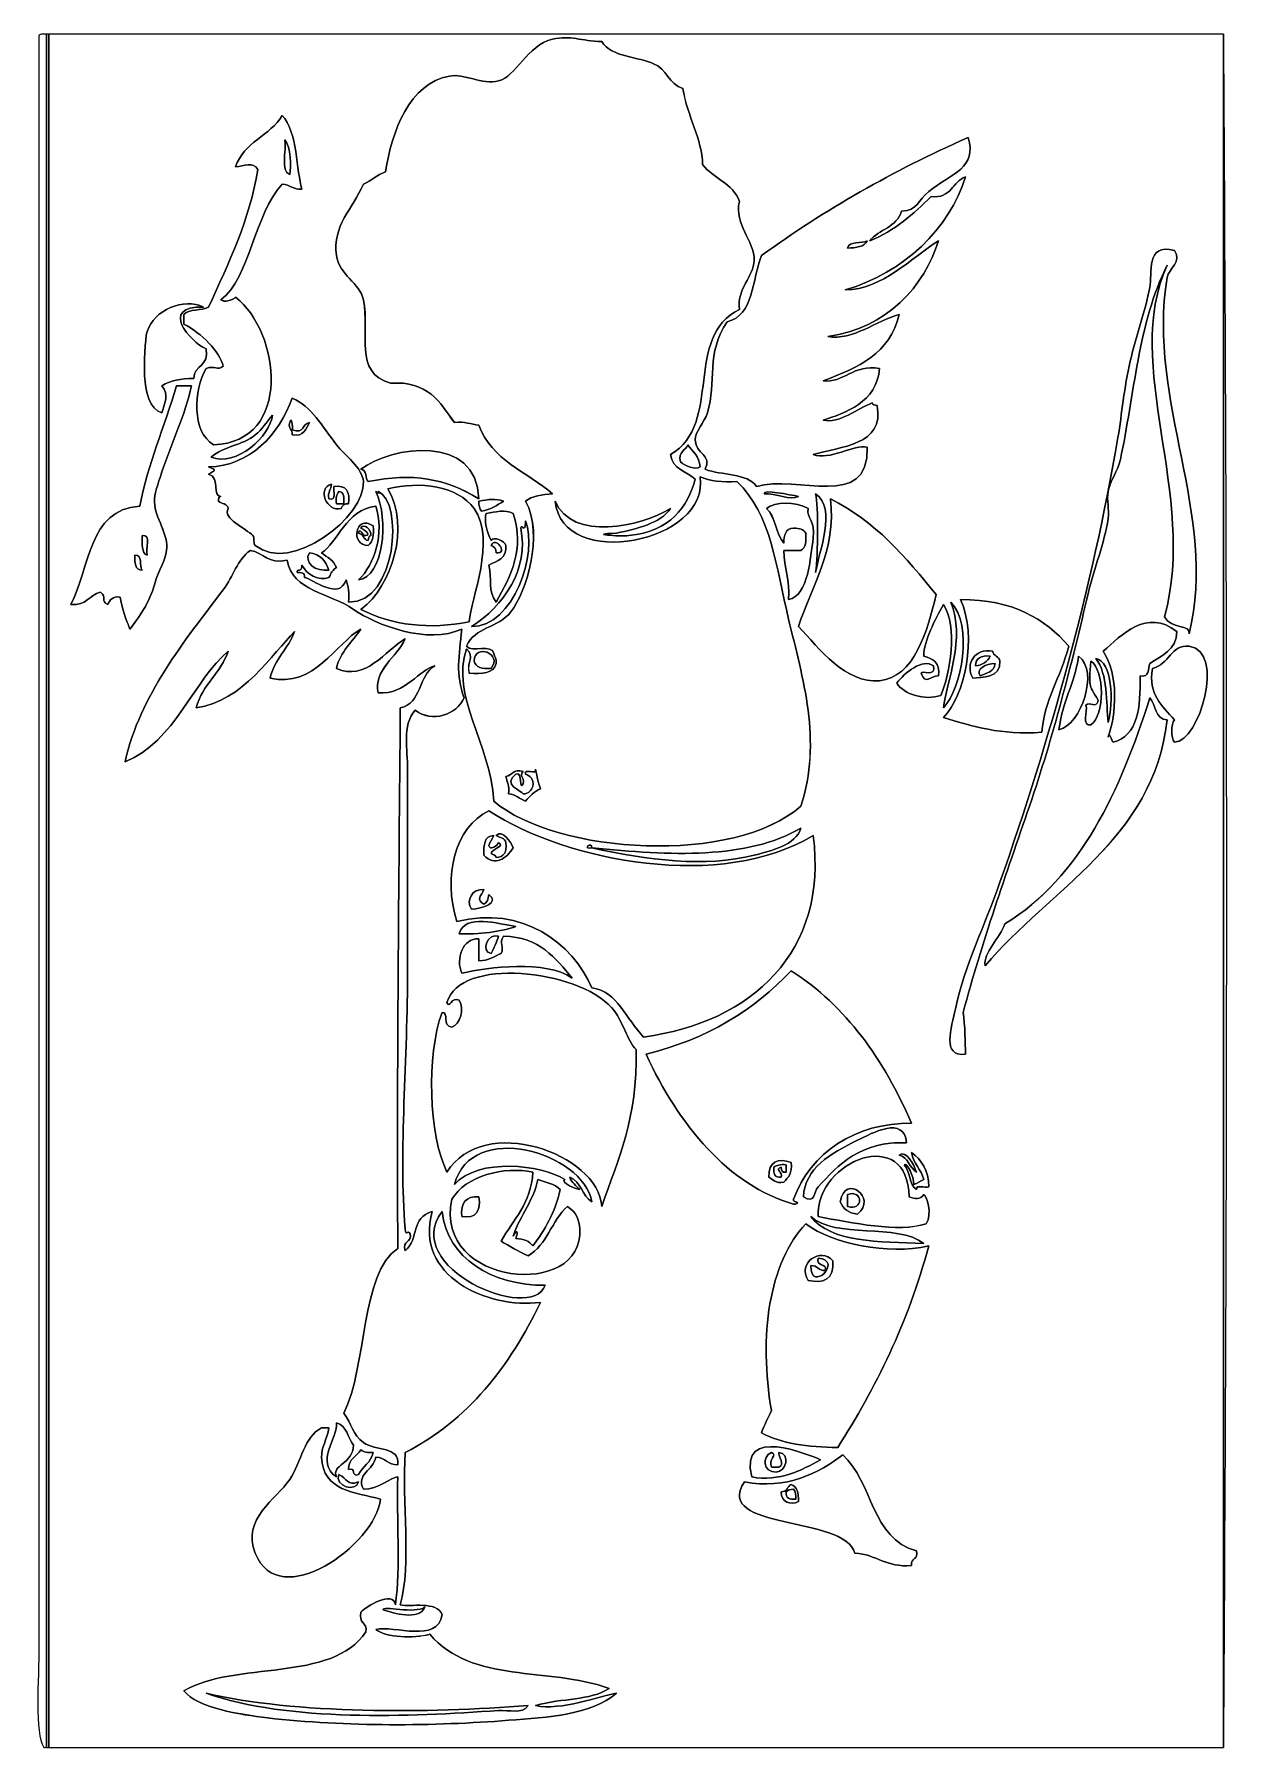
# Model space of a CAD drawing. Header units: centimetres. Extents: x -6.4 to 6.4, y -9.2 to 9.2.
import ezdxf

# ---------------------------------------------------------------- set-up
doc = ezdxf.new("R2010")
doc.units = ezdxf.units.CM
doc.header["$MEASUREMENT"] = 0
doc.layers.add('Layer 1', color=7, linetype='Continuous')

msp = doc.modelspace()

# ---------------------------------------------------------------- linework, layer by layer
at = {"layer": 'Layer 1', "color": 7}
for points, knots in [([(-6.30742, 9.22136), (-6.30742, 3.07411), (-6.30742, -3.07282), (-6.30742, -9.2201), (-6.30742, -9.2201), (-6.31136, -9.21685), (-6.33113, -9.22417), (-6.33388, -9.2201), (-6.33388, -9.2201), (-6.43749, -9.06582), (-6.3868, -8.5085), (-6.3868, -8.10885), (-6.3868, -8.10885), (-6.3868, -2.44745), (-6.3868, 3.64619), (-6.3868, 9.1949), (-6.3868, 9.1949), (-6.39167, 9.21742), (-6.37648, 9.21985), (-6.36034, 9.22136), (-6.36034, 9.22136), (-6.34271, 9.22136), (-6.32506, 9.22136), (-6.30742, 9.22136)], [0, 0, 0, 0, 0.14285714, 0.14285714, 0.14285714, 0.14285714, 0.28571429, 0.28571429, 0.28571429, 0.28571429, 0.42857143, 0.42857143, 0.42857143, 0.42857143, 0.57142857, 0.57142857, 0.57142857, 0.57142857, 0.71428571, 0.71428571, 0.71428571, 0.71428571, 1, 1, 1, 1]), ([(-6.28096, 9.22136), (-2.06522, 9.22136), (2.15033, 9.22136), (6.36612, 9.22136), (6.36612, 9.22136), (6.36612, 3.07411), (6.36612, -3.07282), (6.36612, -9.2201), (6.36612, -9.2201), (2.15038, -9.2201), (-2.06517, -9.2201), (-6.28096, -9.2201), (-6.28096, -9.2201), (-6.28096, -3.07282), (-6.28096, 3.07409), (-6.28096, 9.22136)], [0, 0, 0, 0, 0.2, 0.2, 0.2, 0.2, 0.4, 0.4, 0.4, 0.4, 0.6, 0.6, 0.6, 0.6, 1, 1, 1, 1]), ([(-1.78304, 2.60678), (-1.96161, 2.09611), (-1.5219, 1.58499), (-1.492, 0.96636), (-1.492, 0.96636), (-0.81046, 0.38822), (1.10452, 0.27879), (1.81529, 0.91344), (1.81529, 0.91344), (2.04627, 1.60797), (1.83402, 2.29621), (1.683, 2.92427), (1.683, 2.92427), (1.54981, 3.4782), (1.4993, 4.05409), (1.12737, 4.40594), (1.12737, 4.40594), (0.97045, 4.39895), (0.8299, 4.40832), (0.73049, 4.45886), (0.73049, 4.45886), (0.84326, 3.75078), (-0.75417, 3.43421), (-0.83055, 4.19428), (-0.83055, 4.19428), (-0.6419, 3.75613), (0.08583, 3.92298), (0.41299, 4.1149), (0.41299, 4.1149), (0.29319, 3.9525), (0.06091, 3.90252), (-0.16909, 3.85032), (-0.16909, 3.85032), (-0.51072, 3.84082), (-0.12998, 3.81394), (-0.0368, 3.82386), (-0.0368, 3.82386), (0.41103, 3.87154), (0.59735, 4.13213), (0.67758, 4.4324), (0.67758, 4.4324), (0.58664, 4.51786), (0.43022, 4.53784), (0.413, 4.69698), (0.413, 4.69698), (0.97905, 5.03538), (0.54942, 5.97105), (1.15383, 6.25802), (1.15383, 6.25802), (1.12107, 6.48202), (1.30779, 6.6101), (1.31258, 6.78719), (1.31258, 6.78719), (1.31827, 6.99843), (1.09057, 7.17425), (1.15383, 7.42219), (1.15383, 7.42219), (1.08618, 7.61915), (0.87139, 7.66894), (0.75695, 7.81907), (0.75695, 7.81907), (0.75377, 8.09291), (0.59206, 8.33273), (0.54528, 8.63928), (0.54528, 8.63928), (0.3924, 8.68045), (0.37216, 8.85423), (0.22778, 8.90386), (0.22778, 8.90386), (0.08086, 8.97731), (-0.2313, 8.97397), (-0.32785, 9.14199), (-0.32785, 9.14199), (-0.55518, 9.14823), (-0.66093, 9.21449), (-0.85702, 9.16845), (-0.85702, 9.16845), (-1.13539, 9.1031), (-1.25379, 8.76313), (-1.4391, 8.71866), (-1.4391, 8.71866), (-1.61624, 8.67614), (-1.81253, 8.80002), (-1.96827, 8.77158), (-1.96827, 8.77158), (-2.39782, 8.69313), (-2.59031, 8.17923), (-2.65619, 7.7397), (-2.65619, 7.7397), (-2.74604, 7.70607), (-2.8092, 7.64577), (-2.89432, 7.60741), (-2.89432, 7.60741), (-3.0119, 7.33931), (-3.22762, 7.16574), (-3.18536, 6.84012), (-3.18536, 6.84012), (-3.15874, 6.63486), (-2.93004, 6.53849), (-2.89432, 6.36387), (-2.89432, 6.36387), (-2.82042, 6.0025), (-3.00679, 5.58261), (-2.60328, 5.46429), (-2.60328, 5.46429), (-2.20064, 5.49652), (-2.07014, 5.25659), (-1.91536, 5.04096), (-1.91536, 5.04096), (-1.80273, 5.0566), (-1.74036, 5.02194), (-1.65078, 5.0145), (-1.65078, 5.0145), (-1.51777, 4.63596), (-1.13085, 4.51137), (-0.85703, 4.27367), (-0.85703, 4.27367), (-0.97107, 4.26422), (-1.08312, 4.25282), (-1.14807, 4.19429), (-1.14807, 4.19429), (-0.94603, 3.82991), (-1.14598, 3.20962), (-1.30682, 3.00366), (-1.30682, 3.00366), (-1.44379, 2.82827), (-1.69727, 2.84123), (-1.78307, 2.63324), (-1.78307, 2.63324), (-1.7301, 2.56273), (-1.50576, 2.66361), (-1.49203, 2.55386), (-1.49203, 2.55386), (-1.48372, 2.51809), (-1.45438, 2.50332), (-1.46557, 2.44803), (-1.46557, 2.44803), (-1.48854, 2.3387), (-1.62011, 2.33799), (-1.75661, 2.3422), (-1.75661, 2.3422), (-1.78121, 2.48383), (-1.69422, 2.50653), (-1.78304, 2.60678)], [0, 0, 0, 0, 0.02702703, 0.02702703, 0.02702703, 0.02702703, 0.05405405, 0.05405405, 0.05405405, 0.05405405, 0.08108108, 0.08108108, 0.08108108, 0.08108108, 0.10810811, 0.10810811, 0.10810811, 0.10810811, 0.13513514, 0.13513514, 0.13513514, 0.13513514, 0.16216216, 0.16216216, 0.16216216, 0.16216216, 0.18918919, 0.18918919, 0.18918919, 0.18918919, 0.21621622, 0.21621622, 0.21621622, 0.21621622, 0.24324324, 0.24324324, 0.24324324, 0.24324324, 0.27027027, 0.27027027, 0.27027027, 0.27027027, 0.2972973, 0.2972973, 0.2972973, 0.2972973, 0.32432432, 0.32432432, 0.32432432, 0.32432432, 0.35135135, 0.35135135, 0.35135135, 0.35135135, 0.37837838, 0.37837838, 0.37837838, 0.37837838, 0.40540541, 0.40540541, 0.40540541, 0.40540541, 0.43243243, 0.43243243, 0.43243243, 0.43243243, 0.45945946, 0.45945946, 0.45945946, 0.45945946, 0.48648649, 0.48648649, 0.48648649, 0.48648649, 0.51351351, 0.51351351, 0.51351351, 0.51351351, 0.54054054, 0.54054054, 0.54054054, 0.54054054, 0.56756757, 0.56756757, 0.56756757, 0.56756757, 0.59459459, 0.59459459, 0.59459459, 0.59459459, 0.62162162, 0.62162162, 0.62162162, 0.62162162, 0.64864865, 0.64864865, 0.64864865, 0.64864865, 0.67567568, 0.67567568, 0.67567568, 0.67567568, 0.7027027, 0.7027027, 0.7027027, 0.7027027, 0.72972973, 0.72972973, 0.72972973, 0.72972973, 0.75675676, 0.75675676, 0.75675676, 0.75675676, 0.78378378, 0.78378378, 0.78378378, 0.78378378, 0.81081081, 0.81081081, 0.81081081, 0.81081081, 0.83783784, 0.83783784, 0.83783784, 0.83783784, 0.86486486, 0.86486486, 0.86486486, 0.86486486, 0.89189189, 0.89189189, 0.89189189, 0.89189189, 0.91891892, 0.91891892, 0.91891892, 0.91891892, 0.94594595, 0.94594595, 0.94594595, 0.94594595, 1, 1, 1, 1]), ([(-3.76742, 8.34824), (-3.89786, 8.12588), (-4.1853, 8.06056), (-4.27013, 7.79261), (-4.27013, 7.79261), (-4.1811, 7.8019), (-4.07722, 7.85272), (-4.032, 7.76615), (-4.032, 7.76615), (-4.11622, 7.22669), (-4.34278, 6.76296), (-4.56117, 6.28448), (-4.56117, 6.28448), (-4.63316, 6.2418), (-4.77352, 6.26752), (-4.82575, 6.2051), (-4.82575, 6.2051), (-4.82575, 6.16983), (-4.82575, 6.13454), (-4.82575, 6.09927), (-4.82575, 6.09927), (-4.63927, 6.00979), (-4.44015, 5.80045), (-4.40242, 5.64948), (-4.40242, 5.64948), (-4.46293, 5.59349), (-4.49616, 5.66128), (-4.58763, 5.62302), (-4.58763, 5.62302), (-4.72048, 5.38934), (-4.74506, 4.9414), (-4.50825, 4.80281), (-4.50825, 4.80281), (-3.65023, 4.82985), (-3.79017, 6.02124), (-4.27012, 6.39031), (-4.27012, 6.39031), (-4.307, 6.35414), (-4.40069, 6.33324), (-4.42887, 6.36385), (-4.42887, 6.36385), (-4.11523, 6.59316), (-4.07139, 7.28404), (-3.76741, 7.60739), (-3.76741, 7.60739), (-3.68325, 7.60334), (-3.65102, 7.54741), (-3.55574, 7.55447), (-3.55574, 7.55447), (-3.61642, 7.74464), (-3.60462, 8.17822), (-3.76742, 8.34824)], [0, 0, 0, 0, 0.07142857, 0.07142857, 0.07142857, 0.07142857, 0.14285714, 0.14285714, 0.14285714, 0.14285714, 0.21428571, 0.21428571, 0.21428571, 0.21428571, 0.28571429, 0.28571429, 0.28571429, 0.28571429, 0.35714286, 0.35714286, 0.35714286, 0.35714286, 0.42857143, 0.42857143, 0.42857143, 0.42857143, 0.5, 0.5, 0.5, 0.5, 0.57142857, 0.57142857, 0.57142857, 0.57142857, 0.64285714, 0.64285714, 0.64285714, 0.64285714, 0.71428571, 0.71428571, 0.71428571, 0.71428571, 0.78571429, 0.78571429, 0.78571429, 0.78571429, 0.85714286, 0.85714286, 0.85714286, 0.85714286, 1, 1, 1, 1]), ([(-3.74096, 8.08366), (-3.6723, 8.00706), (-3.6732, 7.79429), (-3.68804, 7.71324), (-3.68804, 7.71324), (-3.79194, 7.75044), (-3.71934, 7.96414), (-3.74096, 8.08366)], [0, 0, 0, 0, 0.33333333, 0.33333333, 0.33333333, 0.33333333, 1, 1, 1, 1]), ([(2.29154, 6.4697), (2.9286, 6.65319), (3.41369, 7.12859), (3.588, 7.68678), (3.588, 7.68678), (3.44211, 7.63863), (3.43954, 7.44717), (3.21758, 7.47511), (3.21758, 7.47511), (3.02504, 7.28842), (2.83063, 7.10358), (2.55612, 6.99886), (2.55612, 6.99886), (2.65616, 7.1193), (2.84899, 7.14695), (2.90008, 7.31636), (2.90008, 7.31636), (3.07603, 7.32565), (3.07235, 7.4327), (3.19112, 7.52803), (3.19112, 7.52803), (3.4457, 7.73237), (3.716, 7.77714), (3.61445, 8.11011), (3.61445, 8.11011), (2.80826, 7.75213), (2.06632, 7.32991), (1.39195, 6.84011), (1.39195, 6.84011), (1.28733, 6.58315), (1.31281, 6.19606), (1.02153, 6.12573), (1.02153, 6.12573), (0.79155, 5.7931), (0.90797, 5.47618), (0.80986, 5.14677), (0.80986, 5.14677), (0.77853, 5.04162), (0.67569, 4.94127), (0.67757, 4.85573), (0.67757, 4.85573), (0.68112, 4.69605), (0.86378, 4.6991), (0.7834, 4.53823), (0.7834, 4.53823), (0.96311, 4.471), (1.23925, 4.50018), (1.33903, 4.35302), (1.33903, 4.35302), (1.77009, 4.48947), (2.54585, 4.08121), (2.52966, 4.77635), (2.52966, 4.77635), (2.38758, 4.80789), (2.12199, 4.62956), (1.94758, 4.69697), (1.94758, 4.69697), (2.2346, 4.78346), (2.72302, 4.7955), (2.6355, 5.22614), (2.6355, 5.22614), (2.61497, 5.23207), (2.5833, 5.22685), (2.58258, 5.2526), (2.58258, 5.2526), (2.42335, 5.191), (2.22875, 5.02477), (2.05341, 5.06739), (2.05341, 5.06739), (2.29191, 5.14317), (2.63404, 5.25802), (2.66195, 5.62302), (2.66195, 5.62302), (2.3844, 5.67742), (2.2705, 5.45948), (2.05341, 5.49073), (2.05341, 5.49073), (2.42917, 5.62649), (2.77874, 5.78844), (2.87362, 6.20511), (2.87362, 6.20511), (2.62412, 6.13693), (2.37962, 5.92322), (2.10633, 5.96698), (2.10633, 5.96698), (2.74152, 6.05503), (3.14778, 6.51297), (3.29696, 6.99886), (3.29696, 6.99886), (2.99547, 6.80641), (2.69247, 6.47454), (2.29154, 6.4697)], [0, 0, 0, 0, 0.04166667, 0.04166667, 0.04166667, 0.04166667, 0.08333333, 0.08333333, 0.08333333, 0.08333333, 0.125, 0.125, 0.125, 0.125, 0.16666667, 0.16666667, 0.16666667, 0.16666667, 0.20833333, 0.20833333, 0.20833333, 0.20833333, 0.25, 0.25, 0.25, 0.25, 0.29166667, 0.29166667, 0.29166667, 0.29166667, 0.33333333, 0.33333333, 0.33333333, 0.33333333, 0.375, 0.375, 0.375, 0.375, 0.41666667, 0.41666667, 0.41666667, 0.41666667, 0.45833333, 0.45833333, 0.45833333, 0.45833333, 0.5, 0.5, 0.5, 0.5, 0.54166667, 0.54166667, 0.54166667, 0.54166667, 0.58333333, 0.58333333, 0.58333333, 0.58333333, 0.625, 0.625, 0.625, 0.625, 0.66666667, 0.66666667, 0.66666667, 0.66666667, 0.70833333, 0.70833333, 0.70833333, 0.70833333, 0.75, 0.75, 0.75, 0.75, 0.79166667, 0.79166667, 0.79166667, 0.79166667, 0.83333333, 0.83333333, 0.83333333, 0.83333333, 0.875, 0.875, 0.875, 0.875, 0.91666667, 0.91666667, 0.91666667, 0.91666667, 1, 1, 1, 1]), ([(2.52967, 6.99886), (2.49967, 6.93184), (2.41241, 6.9221), (2.318, 6.91948), (2.318, 6.91948), (2.3325, 7.00201), (2.47146, 6.96008), (2.52967, 6.99886)], [0, 0, 0, 0, 0.33333333, 0.33333333, 0.33333333, 0.33333333, 1, 1, 1, 1]), ([(5.99571, 2.76553), (6.30718, 4.06842), (5.53872, 5.25399), (5.75758, 6.60199), (5.75758, 6.60199), (5.77861, 6.69774), (5.9189, 6.77831), (5.83696, 6.89303), (5.83696, 6.89303), (5.51763, 6.9791), (5.60082, 6.63927), (5.57238, 6.49615), (5.57238, 6.49615), (5.52235, 6.24443), (5.4254, 5.97857), (5.36071, 5.7024), (5.36071, 5.7024), (5.29446, 5.41969), (5.27147, 5.13318), (5.22842, 4.88219), (5.22842, 4.88219), (4.94674, 3.23982), (4.50473, 1.65065), (3.95842, 0.09323), (3.95842, 0.09323), (3.79687, -0.36736), (3.57678, -0.81151), (3.48217, -1.25615), (3.48217, -1.25615), (3.43327, -1.48589), (3.32697, -1.78529), (3.588, -1.75886), (3.588, -1.75886), (3.58284, -1.6322), (3.58422, -1.45282), (3.56154, -1.30907), (3.56154, -1.30907), (3.76344, -0.55588), (4.02332, 0.17426), (4.27592, 0.91343), (4.27592, 0.91343), (4.53283, 1.66527), (4.7273, 2.42986), (4.91092, 3.21531), (4.91092, 3.21531), (4.97244, 3.47841), (5.08316, 3.735), (5.12259, 4.00906), (5.12259, 4.00906), (5.13675, 4.10749), (5.10579, 4.20655), (5.12259, 4.3001), (5.12259, 4.3001), (5.14365, 4.41734), (5.22829, 4.52023), (5.25488, 4.64406), (5.25488, 4.64406), (5.4008, 5.32343), (5.4494, 6.12139), (5.75759, 6.73427), (5.75759, 6.73427), (5.26875, 5.65802), (6.08618, 4.27478), (5.73113, 2.95073), (5.73113, 2.95073), (5.79764, 2.81374), (6.01682, 2.87203), (5.99571, 2.76553)], [0, 0, 0, 0, 0.05555556, 0.05555556, 0.05555556, 0.05555556, 0.11111111, 0.11111111, 0.11111111, 0.11111111, 0.16666667, 0.16666667, 0.16666667, 0.16666667, 0.22222222, 0.22222222, 0.22222222, 0.22222222, 0.27777778, 0.27777778, 0.27777778, 0.27777778, 0.33333333, 0.33333333, 0.33333333, 0.33333333, 0.38888889, 0.38888889, 0.38888889, 0.38888889, 0.44444444, 0.44444444, 0.44444444, 0.44444444, 0.5, 0.5, 0.5, 0.5, 0.55555556, 0.55555556, 0.55555556, 0.55555556, 0.61111111, 0.61111111, 0.61111111, 0.61111111, 0.66666667, 0.66666667, 0.66666667, 0.66666667, 0.72222222, 0.72222222, 0.72222222, 0.72222222, 0.77777778, 0.77777778, 0.77777778, 0.77777778, 0.83333333, 0.83333333, 0.83333333, 0.83333333, 0.88888889, 0.88888889, 0.88888889, 0.88888889, 1, 1, 1, 1]), ([(-5.22262, 6.01991), (-5.24836, 5.9395), (-5.25381, 5.66772), (-5.24908, 5.54366), (-5.24908, 5.54366), (-5.24292, 5.38168), (-5.19487, 5.17708), (-5.06387, 5.14678), (-5.06387, 5.14678), (-5.02889, 5.26553), (-4.98688, 5.33254), (-5.06387, 5.43782), (-5.06387, 5.43782), (-4.97735, 5.4924), (-4.8581, 5.51428), (-4.71991, 5.5172), (-4.71991, 5.5172), (-4.71816, 5.66539), (-4.54843, 5.6456), (-4.58762, 5.8347), (-4.58762, 5.8347), (-4.75706, 5.90725), (-5.10216, 6.29851), (-4.61408, 6.28449), (-4.61408, 6.28449), (-4.83046, 6.38548), (-5.1464, 6.25803), (-5.22262, 6.01991)], [0, 0, 0, 0, 0.125, 0.125, 0.125, 0.125, 0.25, 0.25, 0.25, 0.25, 0.375, 0.375, 0.375, 0.375, 0.5, 0.5, 0.5, 0.5, 0.625, 0.625, 0.625, 0.625, 0.75, 0.75, 0.75, 0.75, 1, 1, 1, 1]), ([(-4.90512, 5.43782), (-5.03926, 4.98602), (-5.2128, 4.60078), (-5.302, 4.14136), (-5.302, 4.14136), (-5.86138, 4.10101), (-5.83585, 3.47577), (-6.04283, 3.08303), (-6.04283, 3.08303), (-5.87514, 3.06528), (-5.84651, 3.18656), (-5.72533, 3.21532), (-5.72533, 3.21532), (-5.65093, 3.15997), (-5.72962, 3.11589), (-5.64595, 3.08303), (-5.64595, 3.08303), (-5.62177, 3.12941), (-5.59676, 3.17495), (-5.51366, 3.16241), (-5.51366, 3.16241), (-5.4799, 3.00149), (-5.46783, 2.96702), (-5.40783, 2.81845), (-5.40783, 2.81845), (-5.31922, 2.9268), (-5.19042, 3.11703), (-5.14325, 3.2947), (-5.14325, 3.2947), (-5.09443, 3.47856), (-5.01646, 3.55045), (-5.01096, 3.69158), (-5.01096, 3.69158), (-5.00379, 3.87459), (-5.15759, 4.0407), (-5.14325, 4.22075), (-5.14325, 4.22075), (-5.13724, 4.296), (-5.08393, 4.45197), (-5.06387, 4.51179), (-5.06387, 4.51179), (-4.95867, 4.82561), (-4.81379, 5.11702), (-4.74637, 5.43783), (-4.74637, 5.43783), (-4.79929, 5.43782), (-4.85221, 5.43782), (-4.90512, 5.43782)], [0, 0, 0, 0, 0.07692308, 0.07692308, 0.07692308, 0.07692308, 0.15384615, 0.15384615, 0.15384615, 0.15384615, 0.23076923, 0.23076923, 0.23076923, 0.23076923, 0.30769231, 0.30769231, 0.30769231, 0.30769231, 0.38461538, 0.38461538, 0.38461538, 0.38461538, 0.46153846, 0.46153846, 0.46153846, 0.46153846, 0.53846154, 0.53846154, 0.53846154, 0.53846154, 0.61538462, 0.61538462, 0.61538462, 0.61538462, 0.69230769, 0.69230769, 0.69230769, 0.69230769, 0.76923077, 0.76923077, 0.76923077, 0.76923077, 0.84615385, 0.84615385, 0.84615385, 0.84615385, 1, 1, 1, 1]), ([(-4.42887, 4.2472), (-4.44948, 4.24135), (-4.45964, 4.22505), (-4.45533, 4.19428), (-4.45533, 4.19428), (-4.42017, 4.16772), (-4.35688, 4.16925), (-4.3495, 4.1149), (-4.3495, 4.1149), (-4.41705, 4.01071), (-4.15257, 3.90048), (-4.08492, 3.82386), (-4.08492, 3.82386), (-4.06473, 3.801), (-4.08151, 3.73676), (-4.05846, 3.71803), (-4.05846, 3.71803), (-3.67264, 3.40453), (-2.86892, 4.03114), (-2.89429, 4.40595), (-2.89429, 4.40595), (-2.90445, 4.55602), (-3.09741, 4.68964), (-3.18533, 4.80283), (-3.18533, 4.80283), (-3.34249, 5.00518), (-3.45192, 5.21405), (-3.66158, 5.30554), (-3.66158, 5.30554), (-3.80091, 4.90906), (-4.11854, 4.57219), (-4.56116, 4.56471), (-4.56116, 4.56471), (-4.46252, 4.52642), (-4.49425, 4.52944), (-4.56116, 4.48533), (-4.56116, 4.48533), (-4.42332, 4.44402), (-4.53169, 4.24283), (-4.42887, 4.2472)], [0, 0, 0, 0, 0.09090909, 0.09090909, 0.09090909, 0.09090909, 0.18181818, 0.18181818, 0.18181818, 0.18181818, 0.27272727, 0.27272727, 0.27272727, 0.27272727, 0.36363636, 0.36363636, 0.36363636, 0.36363636, 0.45454545, 0.45454545, 0.45454545, 0.45454545, 0.54545455, 0.54545455, 0.54545455, 0.54545455, 0.63636364, 0.63636364, 0.63636364, 0.63636364, 0.72727273, 0.72727273, 0.72727273, 0.72727273, 0.81818182, 0.81818182, 0.81818182, 0.81818182, 1, 1, 1, 1]), ([(-4.05846, 4.90866), (-4.20335, 4.79227), (-4.39453, 4.7888), (-4.53471, 4.67053), (-4.53471, 4.67053), (-4.26494, 4.55192), (-3.8932, 4.90363), (-3.87325, 5.12032), (-3.87325, 5.12032), (-3.9373, 5.0456), (-3.98358, 4.9688), (-4.05846, 4.90866)], [0, 0, 0, 0, 0.25, 0.25, 0.25, 0.25, 0.5, 0.5, 0.5, 0.5, 1, 1, 1, 1]), ([(-3.68804, 5.04095), (-3.66584, 5.12498), (-3.65314, 4.99399), (-3.66158, 4.96157), (-3.66158, 4.96157), (-3.52622, 4.91442), (-3.55535, 5.03174), (-3.47637, 5.04095), (-3.47637, 5.04095), (-3.5114, 4.97015), (-3.53315, 4.88606), (-3.66158, 4.90866), (-3.66158, 4.90866), (-3.65076, 4.97239), (-3.70989, 4.96618), (-3.68804, 5.04095)], [0, 0, 0, 0, 0.2, 0.2, 0.2, 0.2, 0.4, 0.4, 0.4, 0.4, 0.6, 0.6, 0.6, 0.6, 1, 1, 1, 1]), ([(-2.92075, 4.53824), (-2.85288, 4.53554), (-2.87823, 4.43963), (-2.84137, 4.40595), (-2.84137, 4.40595), (-2.36546, 4.50374), (-2.01259, 4.44127), (-1.65074, 4.22074), (-1.65074, 4.22074), (-1.67364, 4.92741), (-2.59412, 4.78853), (-2.92075, 4.53824)], [0, 0, 0, 0, 0.25, 0.25, 0.25, 0.25, 0.5, 0.5, 0.5, 0.5, 1, 1, 1, 1]), ([(0.51883, 4.61761), (0.56696, 4.57713), (0.68237, 4.52432), (0.7305, 4.56469), (0.7305, 4.56469), (0.72568, 4.68336), (0.64689, 4.72802), (0.59821, 4.80282), (0.59821, 4.80282), (0.57355, 4.73927), (0.49187, 4.73276), (0.51883, 4.61761)], [0, 0, 0, 0, 0.25, 0.25, 0.25, 0.25, 0.5, 0.5, 0.5, 0.5, 1, 1, 1, 1]), ([(-3.52929, 3.37407), (-3.43378, 3.35634), (-3.15871, 3.11803), (-3.0795, 3.34761), (-3.0795, 3.34761), (-3.05725, 3.28168), (-3.04487, 3.20587), (-3.05304, 3.10948), (-3.05304, 3.10948), (-2.53485, 3.09591), (-2.46069, 4.1907), (-2.73554, 4.30011), (-2.73554, 4.30011), (-2.69493, 4.28979), (-2.73165, 4.26836), (-2.762, 4.30011), (-2.762, 4.30011), (-2.61375, 3.99515), (-2.68138, 3.37518), (-2.94721, 3.34761), (-2.94721, 3.34761), (-2.76915, 3.51551), (-2.668, 3.8523), (-2.762, 4.14136), (-2.762, 4.14136), (-3.0786, 4.10535), (-3.17949, 3.74176), (-3.34408, 3.63865), (-3.34408, 3.63865), (-3.28653, 3.59036), (-3.21073, 3.56033), (-3.18533, 3.4799), (-3.18533, 3.4799), (-3.24814, 3.44016), (-3.24401, 3.40074), (-3.26471, 3.37407), (-3.26471, 3.37407), (-3.37607, 3.32891), (-3.50651, 3.41037), (-3.55575, 3.50636), (-3.55575, 3.50636), (-3.56168, 3.48583), (-3.55646, 3.45416), (-3.58221, 3.45344), (-3.58221, 3.45344), (-3.59835, 3.45193), (-3.61354, 3.4495), (-3.60867, 3.42698), (-3.60867, 3.42698), (-3.5671, 3.42448), (-3.51693, 3.43053), (-3.52929, 3.37407)], [0, 0, 0, 0, 0.07142857, 0.07142857, 0.07142857, 0.07142857, 0.14285714, 0.14285714, 0.14285714, 0.14285714, 0.21428571, 0.21428571, 0.21428571, 0.21428571, 0.28571429, 0.28571429, 0.28571429, 0.28571429, 0.35714286, 0.35714286, 0.35714286, 0.35714286, 0.42857143, 0.42857143, 0.42857143, 0.42857143, 0.5, 0.5, 0.5, 0.5, 0.57142857, 0.57142857, 0.57142857, 0.57142857, 0.64285714, 0.64285714, 0.64285714, 0.64285714, 0.71428571, 0.71428571, 0.71428571, 0.71428571, 0.78571429, 0.78571429, 0.78571429, 0.78571429, 0.85714286, 0.85714286, 0.85714286, 0.85714286, 1, 1, 1, 1]), ([(-3.13242, 4.11491), (-3.29464, 4.07617), (-3.39597, 4.33719), (-3.23825, 4.37949), (-3.23825, 4.37949), (-3.23767, 4.31715), (-3.28384, 4.3016), (-3.26471, 4.22074), (-3.26471, 4.22074), (-3.17581, 4.19357), (-3.22351, 4.30303), (-3.21179, 4.35303), (-3.21179, 4.35303), (-3.0786, 4.37155), (-3.03738, 4.29816), (-3.05304, 4.16782), (-3.05304, 4.16782), (-3.09831, 4.16899), (-3.12157, 4.14816), (-3.13242, 4.11491)], [0, 0, 0, 0, 0.16666667, 0.16666667, 0.16666667, 0.16666667, 0.33333333, 0.33333333, 0.33333333, 0.33333333, 0.5, 0.5, 0.5, 0.5, 0.66666667, 0.66666667, 0.66666667, 0.66666667, 1, 1, 1, 1]), ([(-3.15887, 4.30011), (-3.18107, 4.26939), (-3.19377, 4.22918), (-3.18533, 4.16782), (-3.18533, 4.16782), (-3.15887, 4.16782), (-3.13241, 4.16782), (-3.10595, 4.16782), (-3.10595, 4.16782), (-3.10207, 4.23344), (-3.10104, 4.29622), (-3.15887, 4.30011)], [0, 0, 0, 0, 0.25, 0.25, 0.25, 0.25, 0.5, 0.5, 0.5, 0.5, 1, 1, 1, 1]), ([(-2.92075, 3.03011), (-2.59542, 2.85832), (-2.1715, 2.80955), (-1.75658, 2.89782), (-1.75658, 2.89782), (-1.73803, 3.14719), (-1.46043, 3.77124), (-1.70366, 4.1149), (-1.70366, 4.1149), (-1.8777, 4.3608), (-2.28876, 4.41409), (-2.6297, 4.32657), (-2.6297, 4.32657), (-2.38986, 3.9161), (-2.58232, 3.2844), (-2.92075, 3.03011)], [0, 0, 0, 0, 0.2, 0.2, 0.2, 0.2, 0.4, 0.4, 0.4, 0.4, 0.6, 0.6, 0.6, 0.6, 1, 1, 1, 1]), ([(1.78883, 4.2472), (1.69694, 4.26109), (1.40598, 4.32859), (1.41841, 4.27366), (1.41841, 4.27366), (1.54203, 4.28173), (1.70914, 4.19518), (1.78883, 4.2472)], [0, 0, 0, 0, 0.33333333, 0.33333333, 0.33333333, 0.33333333, 1, 1, 1, 1]), ([(1.97404, 3.42699), (2.00825, 3.65001), (2.20423, 4.11964), (1.97404, 4.27366), (1.97404, 4.27366), (2.00386, 4.13917), (1.99913, 3.62908), (1.97404, 3.42699)], [0, 0, 0, 0, 0.33333333, 0.33333333, 0.33333333, 0.33333333, 1, 1, 1, 1]), ([(-1.65075, 4.19428), (-1.65273, 4.14819), (-1.64485, 4.11199), (-1.62429, 4.08845), (-1.62429, 4.08845), (-1.52549, 4.1043), (-1.45702, 4.15049), (-1.38616, 4.19428), (-1.38616, 4.19428), (-1.46914, 4.22579), (-1.55021, 4.21494), (-1.65075, 4.19428)], [0, 0, 0, 0, 0.25, 0.25, 0.25, 0.25, 0.5, 0.5, 0.5, 0.5, 1, 1, 1, 1]), ([(-1.57137, 4.06199), (-1.6005, 4.00698), (-1.56018, 3.8385), (-1.51845, 3.77095), (-1.51845, 3.77095), (-1.49961, 3.82167), (-1.36743, 3.76574), (-1.3597, 3.71803), (-1.3597, 3.71803), (-1.34824, 3.57428), (-1.4576, 3.55134), (-1.54491, 3.50636), (-1.54491, 3.50636), (-1.50242, 3.35092), (-1.56094, 3.23175), (-1.46553, 3.10948), (-1.46553, 3.10948), (-1.30652, 3.39576), (-1.15517, 3.67468), (-1.28032, 4.06198), (-1.28032, 4.06198), (-1.37024, 4.10766), (-1.47425, 4.0804), (-1.57137, 4.06199)], [0, 0, 0, 0, 0.14285714, 0.14285714, 0.14285714, 0.14285714, 0.28571429, 0.28571429, 0.28571429, 0.28571429, 0.42857143, 0.42857143, 0.42857143, 0.42857143, 0.57142857, 0.57142857, 0.57142857, 0.57142857, 0.71428571, 0.71428571, 0.71428571, 0.71428571, 1, 1, 1, 1]), ([(1.44488, 4.11491), (1.54587, 4.03069), (1.54349, 3.8431), (1.63009, 3.74449), (1.63009, 3.74449), (1.63477, 3.82799), (1.64866, 3.90229), (1.73592, 3.90324), (1.73592, 3.90324), (1.80162, 3.90721), (1.84572, 3.88956), (1.86821, 3.85032), (1.86821, 3.85032), (1.87244, 3.76671), (1.86914, 3.69064), (1.81529, 3.66511), (1.81529, 3.66511), (1.75356, 3.66511), (1.69181, 3.66511), (1.63008, 3.66511), (1.63008, 3.66511), (1.63175, 3.47273), (1.70271, 3.34967), (1.683, 3.13594), (1.683, 3.13594), (1.89758, 3.17886), (1.91814, 3.5892), (1.94758, 3.7974), (1.94758, 3.7974), (1.97526, 3.99306), (1.87056, 4.0074), (1.89466, 4.1149), (1.89466, 4.1149), (1.7538, 4.19399), (1.53415, 4.19513), (1.44488, 4.11491)], [0, 0, 0, 0, 0.1, 0.1, 0.1, 0.1, 0.2, 0.2, 0.2, 0.2, 0.3, 0.3, 0.3, 0.3, 0.4, 0.4, 0.4, 0.4, 0.5, 0.5, 0.5, 0.5, 0.6, 0.6, 0.6, 0.6, 0.7, 0.7, 0.7, 0.7, 0.8, 0.8, 0.8, 0.8, 1, 1, 1, 1]), ([(1.78883, 2.84491), (2.0101, 2.61052), (2.29998, 2.22806), (2.66196, 2.26283), (2.66196, 2.26283), (3.03677, 2.29884), (3.17533, 2.78975), (3.2705, 3.18887), (3.2705, 3.18887), (2.94887, 3.59043), (2.61576, 3.98053), (2.13279, 4.22075), (2.13279, 4.22075), (2.20275, 3.66197), (1.92602, 3.27856), (1.78883, 2.84491)], [0, 0, 0, 0, 0.2, 0.2, 0.2, 0.2, 0.4, 0.4, 0.4, 0.4, 0.6, 0.6, 0.6, 0.6, 1, 1, 1, 1]), ([(-2.78846, 3.9297), (-2.77565, 3.82871), (-2.79597, 3.76082), (-2.84138, 3.71803), (-2.84138, 3.71803), (-3.03992, 3.71792), (-2.98507, 4.05529), (-2.78846, 3.9297)], [0, 0, 0, 0, 0.33333333, 0.33333333, 0.33333333, 0.33333333, 1, 1, 1, 1]), ([(-2.92075, 3.90324), (-2.89723, 3.89546), (-2.80492, 3.83164), (-2.86783, 3.82386), (-2.86783, 3.82386), (-2.90593, 3.80973), (-2.93239, 3.92697), (-2.94721, 3.85032), (-2.94721, 3.85032), (-2.89326, 3.84254), (-2.89533, 3.77872), (-2.84138, 3.77094), (-2.84138, 3.77094), (-2.83545, 3.79147), (-2.84067, 3.82314), (-2.81492, 3.82386), (-2.81492, 3.82386), (-2.80375, 3.88218), (-2.89416, 3.96981), (-2.92075, 3.90324)], [0, 0, 0, 0, 0.16666667, 0.16666667, 0.16666667, 0.16666667, 0.33333333, 0.33333333, 0.33333333, 0.33333333, 0.5, 0.5, 0.5, 0.5, 0.66666667, 0.66666667, 0.66666667, 0.66666667, 1, 1, 1, 1]), ([(-1.73012, 2.84491), (-1.27668, 2.84002), (-1.01355, 3.64266), (-1.14804, 3.98262), (-1.14804, 3.98262), (-1.15219, 3.95148), (-1.14349, 3.90753), (-1.1745, 3.90324), (-1.1745, 3.90324), (-1.17442, 3.91792), (-1.19593, 3.93327), (-1.20096, 3.90324), (-1.20096, 3.90324), (-1.10647, 3.47271), (-1.38648, 3.06014), (-1.73012, 2.84491)], [0, 0, 0, 0, 0.2, 0.2, 0.2, 0.2, 0.4, 0.4, 0.4, 0.4, 0.6, 0.6, 0.6, 0.6, 1, 1, 1, 1]), ([(-5.27554, 3.82386), (-5.17119, 3.84003), (-5.24442, 3.6786), (-5.22262, 3.61219), (-5.22262, 3.61219), (-5.2838, 3.63924), (-5.27737, 3.73385), (-5.27554, 3.82386)], [0, 0, 0, 0, 0.33333333, 0.33333333, 0.33333333, 0.33333333, 1, 1, 1, 1]), ([(-1.46554, 3.63866), (-1.32608, 3.62742), (-1.47901, 3.82868), (-1.51846, 3.71804), (-1.51846, 3.71804), (-1.4852, 3.70718), (-1.46438, 3.6839), (-1.46554, 3.63866)], [0, 0, 0, 0, 0.33333333, 0.33333333, 0.33333333, 0.33333333, 1, 1, 1, 1]), ([(-0.24846, -8.58509), (-0.92645, -8.34601), (-1.71007, -8.54268), (-2.17992, -8.00301), (-2.17992, -8.00301), (-2.3614, -8.04926), (-2.63929, -8.04214), (-2.762, -7.95009), (-2.762, -7.95009), (-2.55375, -7.90678), (-2.09731, -8.10188), (-2.04762, -7.79134), (-2.04762, -7.79134), (-2.10191, -7.64098), (-2.38989, -7.71199), (-2.49741, -7.68551), (-2.49741, -7.68551), (-2.37451, -7.24397), (-2.47934, -6.57471), (-2.44449, -6.04509), (-2.44449, -6.04509), (-1.76692, -5.6996), (-1.32091, -5.12257), (-0.98928, -4.43113), (-0.98928, -4.43113), (-1.562, -4.50069), (-2.34879, -4.14747), (-2.15345, -3.45217), (-2.15345, -3.45217), (-2.38485, -3.51649), (-2.29151, -3.74189), (-2.44449, -3.8755), (-2.44449, -3.8755), (-2.48357, -3.75702), (-2.36702, -3.79425), (-2.39157, -3.69029), (-2.39157, -3.69029), (-2.41811, -3.63475), (-2.43613, -3.73588), (-2.44449, -3.63737), (-2.44449, -3.63737), (-2.51466, -2.81145), (-2.41803, -1.80434), (-2.41803, -0.83279), (-2.41803, -0.83279), (-2.41803, -0.09423), (-2.41803, 0.61996), (-2.41803, 1.31034), (-2.41803, 1.31034), (-2.41803, 1.51767), (-2.4801, 1.77593), (-2.33865, 1.94534), (-2.33865, 1.94534), (-2.15106, 1.8044), (-1.89254, 1.89626), (-1.80948, 2.07763), (-1.80948, 2.07763), (-1.90576, 2.33115), (-1.86295, 2.52456), (-1.83594, 2.81846), (-1.83594, 2.81846), (-2.1927, 2.64585), (-2.76632, 2.8636), (-3.00011, 3.03013), (-3.00011, 3.03013), (-3.24027, 3.20121), (-3.66469, 3.22793), (-3.71449, 3.5593), (-3.71449, 3.5593), (-3.92774, 3.51363), (-3.96741, 3.64151), (-4.11137, 3.66513), (-4.11137, 3.66513), (-4.2544, 3.56263), (-4.29306, 3.38568), (-4.40241, 3.2418), (-4.40241, 3.2418), (-4.82159, 2.69025), (-5.2998, 2.10425), (-5.46074, 1.38972), (-5.46074, 1.38972), (-4.92364, 1.60229), (-4.71369, 2.28303), (-4.34949, 2.58035), (-4.34949, 2.58035), (-4.42908, 2.34244), (-4.62881, 2.22467), (-4.69345, 1.97181), (-4.69345, 1.97181), (-4.19064, 2.03624), (-3.87023, 2.56088), (-3.63512, 2.79202), (-3.63512, 2.79202), (-3.70246, 2.60358), (-3.8529, 2.49825), (-3.8997, 2.28931), (-3.8997, 2.28931), (-3.42086, 2.18308), (-3.19194, 2.66584), (-2.92074, 2.81848), (-2.92074, 2.81848), (-3.01295, 2.68137), (-3.14103, 2.58014), (-3.18532, 2.39515), (-3.18532, 2.39515), (-2.87052, 2.2496), (-2.65875, 2.58941), (-2.44449, 2.71265), (-2.44449, 2.71265), (-2.52879, 2.52096), (-2.79001, 2.37372), (-2.73553, 2.13057), (-2.73553, 2.13057), (-2.43274, 2.11245), (-2.29119, 2.38849), (-2.12699, 2.42161), (-2.12699, 2.42161), (-2.30159, 2.32281), (-2.26648, 2.01431), (-2.49741, 1.97182), (-2.49741, 1.97182), (-2.51215, 0.05692), (-2.53575, -1.8503), (-2.52387, -3.84901), (-2.52387, -3.84901), (-2.93101, -4.12248), (-2.84838, -5.11089), (-3.10595, -5.62172), (-3.10595, -5.62172), (-3.01774, -5.73531), (-3.01432, -5.85191), (-2.89428, -5.93922), (-2.89428, -5.93922), (-2.76519, -6.03315), (-2.49793, -5.97534), (-2.52386, -6.17735), (-2.52386, -6.17735), (-2.63419, -6.18187), (-2.65441, -6.09623), (-2.76199, -6.09797), (-2.76199, -6.09797), (-2.78337, -6.23598), (-2.9798, -6.27773), (-2.89428, -6.44193), (-2.89428, -6.44193), (-2.73545, -6.45024), (-2.59276, -6.30329), (-2.52386, -6.30964), (-2.52386, -6.30964), (-2.54145, -6.75948), (-2.48864, -7.27971), (-2.55032, -7.68547), (-2.55032, -7.68547), (-2.57202, -7.52474), (-2.86539, -7.70264), (-2.92074, -7.76485), (-2.92074, -7.76485), (-2.9531, -7.88542), (-2.84816, -7.86867), (-2.86782, -7.97652), (-2.86782, -7.97652), (-3.22752, -8.52508), (-4.2907, -8.28947), (-4.82574, -8.61152), (-4.82574, -8.61152), (-4.68218, -8.79548), (-4.22252, -8.86764), (-3.92616, -8.90256), (-3.92616, -8.90256), (-3.0878, -9.00138), (-2.11911, -8.99109), (-1.33324, -8.92902), (-1.33324, -8.92902), (-0.90361, -8.8951), (-0.44548, -8.87235), (-0.16907, -8.63798), (-0.16907, -8.63798), (-0.35309, -8.66825), (-0.77049, -8.82827), (-1.0422, -8.77027), (-1.0422, -8.77027), (-0.74545, -8.68482), (-0.45991, -8.7227), (-0.24846, -8.58509)], [0, 0, 0, 0, 0.0212766, 0.0212766, 0.0212766, 0.0212766, 0.04255319, 0.04255319, 0.04255319, 0.04255319, 0.06382979, 0.06382979, 0.06382979, 0.06382979, 0.08510638, 0.08510638, 0.08510638, 0.08510638, 0.10638298, 0.10638298, 0.10638298, 0.10638298, 0.12765957, 0.12765957, 0.12765957, 0.12765957, 0.14893617, 0.14893617, 0.14893617, 0.14893617, 0.17021277, 0.17021277, 0.17021277, 0.17021277, 0.19148936, 0.19148936, 0.19148936, 0.19148936, 0.21276596, 0.21276596, 0.21276596, 0.21276596, 0.23404255, 0.23404255, 0.23404255, 0.23404255, 0.25531915, 0.25531915, 0.25531915, 0.25531915, 0.27659574, 0.27659574, 0.27659574, 0.27659574, 0.29787234, 0.29787234, 0.29787234, 0.29787234, 0.31914894, 0.31914894, 0.31914894, 0.31914894, 0.34042553, 0.34042553, 0.34042553, 0.34042553, 0.36170213, 0.36170213, 0.36170213, 0.36170213, 0.38297872, 0.38297872, 0.38297872, 0.38297872, 0.40425532, 0.40425532, 0.40425532, 0.40425532, 0.42553191, 0.42553191, 0.42553191, 0.42553191, 0.44680851, 0.44680851, 0.44680851, 0.44680851, 0.46808511, 0.46808511, 0.46808511, 0.46808511, 0.4893617, 0.4893617, 0.4893617, 0.4893617, 0.5106383, 0.5106383, 0.5106383, 0.5106383, 0.53191489, 0.53191489, 0.53191489, 0.53191489, 0.55319149, 0.55319149, 0.55319149, 0.55319149, 0.57446809, 0.57446809, 0.57446809, 0.57446809, 0.59574468, 0.59574468, 0.59574468, 0.59574468, 0.61702128, 0.61702128, 0.61702128, 0.61702128, 0.63829787, 0.63829787, 0.63829787, 0.63829787, 0.65957447, 0.65957447, 0.65957447, 0.65957447, 0.68085106, 0.68085106, 0.68085106, 0.68085106, 0.70212766, 0.70212766, 0.70212766, 0.70212766, 0.72340426, 0.72340426, 0.72340426, 0.72340426, 0.74468085, 0.74468085, 0.74468085, 0.74468085, 0.76595745, 0.76595745, 0.76595745, 0.76595745, 0.78723404, 0.78723404, 0.78723404, 0.78723404, 0.80851064, 0.80851064, 0.80851064, 0.80851064, 0.82978723, 0.82978723, 0.82978723, 0.82978723, 0.85106383, 0.85106383, 0.85106383, 0.85106383, 0.87234043, 0.87234043, 0.87234043, 0.87234043, 0.89361702, 0.89361702, 0.89361702, 0.89361702, 0.91489362, 0.91489362, 0.91489362, 0.91489362, 0.93617021, 0.93617021, 0.93617021, 0.93617021, 0.95744681, 0.95744681, 0.95744681, 0.95744681, 1, 1, 1, 1]), ([(-5.35492, 3.6122), (-5.26591, 3.62183), (-5.31081, 3.49756), (-5.27554, 3.45345), (-5.27554, 3.45345), (-5.3574, 3.45099), (-5.35439, 3.53335), (-5.35492, 3.6122)], [0, 0, 0, 0, 0.33333333, 0.33333333, 0.33333333, 0.33333333, 1, 1, 1, 1]), ([(-3.26471, 3.45345), (-3.30191, 3.54854), (-3.35356, 3.62919), (-3.47638, 3.63866), (-3.47638, 3.63866), (-3.53979, 3.5352), (-3.41068, 3.43194), (-3.26471, 3.45345)], [0, 0, 0, 0, 0.33333333, 0.33333333, 0.33333333, 0.33333333, 1, 1, 1, 1]), ([(3.34988, 1.86595), (3.66, 1.77036), (3.97112, 1.67582), (4.40821, 1.7072), (4.40821, 1.7072), (4.43702, 2.05637), (4.60879, 2.29206), (4.69925, 2.63324), (4.69925, 2.63324), (4.44107, 2.93068), (4.09338, 3.13859), (3.53508, 3.13595), (3.53508, 3.13595), (3.71535, 2.73402), (3.58202, 2.10431), (3.34988, 1.86595)], [0, 0, 0, 0, 0.2, 0.2, 0.2, 0.2, 0.4, 0.4, 0.4, 0.4, 0.6, 0.6, 0.6, 0.6, 1, 1, 1, 1]), ([(3.13821, 2.52741), (3.23507, 2.50082), (3.3158, 2.45804), (3.29696, 2.31574), (3.29696, 2.31574), (3.20581, 2.31092), (3.15543, 2.21501), (3.11175, 2.3422), (3.11175, 2.3422), (3.11405, 2.38358), (3.26952, 2.29156), (3.24404, 2.42158), (3.24404, 2.42158), (3.12455, 2.50768), (2.93059, 2.3471), (2.84716, 2.23637), (2.84716, 2.23637), (2.92159, 2.11315), (3.15201, 2.04703), (3.32341, 2.10408), (3.32341, 2.10408), (3.41588, 2.33202), (3.50986, 2.84941), (3.34987, 3.08304), (3.34987, 3.08304), (3.26129, 2.91806), (3.13779, 2.69938), (3.13821, 2.52741)], [0, 0, 0, 0, 0.125, 0.125, 0.125, 0.125, 0.25, 0.25, 0.25, 0.25, 0.375, 0.375, 0.375, 0.375, 0.5, 0.5, 0.5, 0.5, 0.625, 0.625, 0.625, 0.625, 0.75, 0.75, 0.75, 0.75, 1, 1, 1, 1]), ([(3.34988, 1.97178), (3.55112, 2.17694), (3.67183, 2.85919), (3.42926, 3.10949), (3.42926, 3.10949), (3.58977, 2.73312), (3.38303, 2.23139), (3.34988, 1.97178)], [0, 0, 0, 0, 0.33333333, 0.33333333, 0.33333333, 0.33333333, 1, 1, 1, 1]), ([(5.06967, 2.58032), (5.2399, 2.32595), (5.21038, 1.89881), (5.12259, 1.65428), (5.12259, 1.65428), (5.13637, 1.72987), (5.16172, 1.61158), (5.17551, 1.60136), (5.17551, 1.60136), (5.44459, 1.66743), (5.47399, 1.97315), (5.46655, 2.31574), (5.46655, 2.31574), (5.57156, 2.2901), (5.54868, 2.39236), (5.57238, 2.44803), (5.57238, 2.44803), (5.69687, 2.53521), (5.85527, 2.58847), (5.86342, 2.79199), (5.86342, 2.79199), (5.53563, 3.04348), (5.26885, 2.75492), (5.06967, 2.58032)], [0, 0, 0, 0, 0.14285714, 0.14285714, 0.14285714, 0.14285714, 0.28571429, 0.28571429, 0.28571429, 0.28571429, 0.42857143, 0.42857143, 0.42857143, 0.42857143, 0.57142857, 0.57142857, 0.57142857, 0.57142857, 0.71428571, 0.71428571, 0.71428571, 0.71428571, 1, 1, 1, 1]), ([(-1.70367, 2.47449), (-1.68361, 2.40633), (-1.61921, 2.38255), (-1.51846, 2.39511), (-1.51846, 2.39511), (-1.39297, 2.55498), (-1.69623, 2.66983), (-1.70367, 2.47449)], [0, 0, 0, 0, 0.33333333, 0.33333333, 0.33333333, 0.33333333, 1, 1, 1, 1]), ([(3.87904, 2.58032), (3.88682, 2.52637), (3.95064, 2.52844), (3.95842, 2.47449), (3.95842, 2.47449), (3.97078, 2.2896), (3.75609, 2.29918), (3.66738, 2.28928), (3.66738, 2.28928), (3.57705, 2.44216), (3.69008, 2.61877), (3.87904, 2.58032)], [0, 0, 0, 0, 0.25, 0.25, 0.25, 0.25, 0.5, 0.5, 0.5, 0.5, 1, 1, 1, 1]), ([(5.99571, 2.63324), (5.79799, 2.65972), (5.78555, 2.43602), (5.59883, 2.39511), (5.59883, 2.39511), (5.55607, 2.10775), (5.69691, 2.00154), (5.83696, 1.83948), (5.83696, 1.83948), (5.79719, 1.79659), (5.79719, 1.64424), (5.83696, 1.60135), (5.83696, 1.60135), (6.10424, 1.60165), (6.38954, 2.58045), (5.99571, 2.63324)], [0, 0, 0, 0, 0.2, 0.2, 0.2, 0.2, 0.4, 0.4, 0.4, 0.4, 0.6, 0.6, 0.6, 0.6, 1, 1, 1, 1]), ([(3.74675, 2.31574), (3.817, 2.34252), (3.89727, 2.35924), (3.9055, 2.44803), (3.9055, 2.44803), (3.80856, 2.44986), (3.69098, 2.38472), (3.74675, 2.31574)], [0, 0, 0, 0, 0.33333333, 0.33333333, 0.33333333, 0.33333333, 1, 1, 1, 1]), ([(3.69383, 2.42157), (3.77233, 2.43125), (3.82438, 2.46742), (3.85258, 2.5274), (3.85258, 2.5274), (3.75382, 2.53796), (3.69735, 2.50627), (3.69383, 2.42157)], [0, 0, 0, 0, 0.33333333, 0.33333333, 0.33333333, 0.33333333, 1, 1, 1, 1]), ([(4.80508, 2.52741), (4.75605, 2.19348), (4.63847, 2.08145), (4.59341, 1.73366), (4.59341, 1.73366), (4.82927, 1.78874), (5.02847, 2.35545), (4.80508, 2.52741)], [0, 0, 0, 0, 0.33333333, 0.33333333, 0.33333333, 0.33333333, 1, 1, 1, 1]), ([(5.01675, 2.05116), (4.99587, 1.95197), (4.92423, 2.04949), (4.88446, 1.99824), (4.88446, 1.99824), (4.90624, 1.93183), (4.83302, 1.77041), (4.93738, 1.78657), (4.93738, 1.78657), (5.08817, 1.89407), (5.08817, 2.36699), (4.93738, 2.47449), (4.93738, 2.47449), (4.91573, 2.1862), (4.9069, 2.2375), (5.01675, 2.05116)], [0, 0, 0, 0, 0.2, 0.2, 0.2, 0.2, 0.4, 0.4, 0.4, 0.4, 0.6, 0.6, 0.6, 0.6, 1, 1, 1, 1]), ([(5.12258, 1.81303), (5.18462, 2.0289), (5.16687, 2.47438), (4.99029, 2.50095), (4.99029, 2.50095), (5.12301, 2.33238), (5.09909, 2.02583), (5.12258, 1.81303)], [0, 0, 0, 0, 0.33333333, 0.33333333, 0.33333333, 0.33333333, 1, 1, 1, 1]), ([(4.01133, -0.35655), (3.95947, -0.50789), (3.77376, -0.66532), (3.79966, -0.80634), (3.79966, -0.80634), (4.49112, 0.02112), (5.61393, 0.55169), (5.75758, 1.83949), (5.75758, 1.83949), (5.62391, 1.84692), (5.6373, 2.00144), (5.57237, 2.07762), (5.57237, 2.07762), (5.24943, 1.06884), (4.83231, 0.1542), (4.01133, -0.35655)], [0, 0, 0, 0, 0.2, 0.2, 0.2, 0.2, 0.4, 0.4, 0.4, 0.4, 0.6, 0.6, 0.6, 0.6, 1, 1, 1, 1]), ([(-1.04221, 1.31032), (-1.03089, 1.27913), (-1.01991, 1.17914), (-0.98929, 1.09865), (-0.98929, 1.09865), (-1.0553, 1.06764), (-1.10669, 1.02203), (-1.14804, 0.96636), (-1.14804, 0.96636), (-1.21427, 0.98835), (-1.25194, 1.03886), (-1.33325, 1.04574), (-1.33325, 1.04574), (-1.3179, 1.13165), (-1.35127, 1.16882), (-1.35971, 1.23095), (-1.35971, 1.23095), (-1.29052, 1.24114), (-1.28581, 1.3158), (-1.1745, 1.28387), (-1.1745, 1.28387), (-1.22416, 1.23341), (-1.15881, 1.23598), (-1.1745, 1.15158), (-1.1745, 1.15158), (-1.21993, 1.06617), (-1.17506, 1.28911), (-1.25388, 1.25741), (-1.25388, 1.25741), (-1.4008, 1.14261), (-1.19625, 1.07977), (-1.1745, 1.04574), (-1.1745, 1.04574), (-1.10827, 1.04127), (-1.09169, 1.08638), (-1.06867, 1.12512), (-1.06867, 1.12512), (-1.05613, 1.20823), (-1.10166, 1.23323), (-1.14805, 1.25741), (-1.14805, 1.25741), (-1.16698, 1.32924), (-1.02329, 1.23849), (-1.04221, 1.31032)], [0, 0, 0, 0, 0.08333333, 0.08333333, 0.08333333, 0.08333333, 0.16666667, 0.16666667, 0.16666667, 0.16666667, 0.25, 0.25, 0.25, 0.25, 0.33333333, 0.33333333, 0.33333333, 0.33333333, 0.41666667, 0.41666667, 0.41666667, 0.41666667, 0.5, 0.5, 0.5, 0.5, 0.58333333, 0.58333333, 0.58333333, 0.58333333, 0.66666667, 0.66666667, 0.66666667, 0.66666667, 0.75, 0.75, 0.75, 0.75, 0.83333333, 0.83333333, 0.83333333, 0.83333333, 1, 1, 1, 1]), ([(-1.54492, 0.86053), (-1.90605, 0.68985), (-2.0408, 0.15986), (-1.88888, -0.3301), (-1.88888, -0.3301), (-1.18255, -0.15415), (-0.64788, -0.55709), (-0.43367, -1.04448), (-0.43367, -1.04448), (-0.15848, -1.0806), (-0.06775, -1.38177), (0.12196, -1.57365), (0.12196, -1.57365), (1.29068, -1.41553), (2.11171, -0.65285), (1.94759, 0.59593), (1.94759, 0.59593), (0.96426, -0.0027), (-0.69468, 0.31104), (-1.54492, 0.86053)], [0, 0, 0, 0, 0.16666667, 0.16666667, 0.16666667, 0.16666667, 0.33333333, 0.33333333, 0.33333333, 0.33333333, 0.5, 0.5, 0.5, 0.5, 0.66666667, 0.66666667, 0.66666667, 0.66666667, 1, 1, 1, 1]), ([(-1.35971, 0.51657), (-1.36709, 0.57092), (-1.43038, 0.56938), (-1.46554, 0.59595), (-1.46554, 0.59595), (-1.39363, 0.66609), (-1.30875, 0.52475), (-1.28033, 0.46366), (-1.28033, 0.46366), (-1.35465, 0.35068), (-1.47834, 0.2544), (-1.59783, 0.38428), (-1.59783, 0.38428), (-1.60037, 0.49265), (-1.59418, 0.5923), (-1.492, 0.59595), (-1.492, 0.59595), (-1.50578, 0.55682), (-1.53113, 0.52925), (-1.54492, 0.49012), (-1.54492, 0.49012), (-1.53764, 0.42773), (-1.44636, 0.49255), (-1.43909, 0.51658), (-1.43909, 0.51658), (-1.36826, 0.4857), (-1.50799, 0.44742), (-1.51847, 0.41075), (-1.51847, 0.41075), (-1.51191, 0.38202), (-1.46587, 0.39281), (-1.46555, 0.35783), (-1.46555, 0.35783), (-1.38087, 0.36131), (-1.34915, 0.4178), (-1.35971, 0.51657)], [0, 0, 0, 0, 0.1, 0.1, 0.1, 0.1, 0.2, 0.2, 0.2, 0.2, 0.3, 0.3, 0.3, 0.3, 0.4, 0.4, 0.4, 0.4, 0.5, 0.5, 0.5, 0.5, 0.6, 0.6, 0.6, 0.6, 0.7, 0.7, 0.7, 0.7, 0.8, 0.8, 0.8, 0.8, 1, 1, 1, 1]), ([(-0.43367, 0.46366), (-0.43901, 0.5429), (-0.54357, 0.43836), (-0.43367, 0.46366), (-0.43367, 0.46366), (0.15654, 0.32967), (0.79249, 0.25033), (1.31258, 0.38428), (1.31258, 0.38428), (1.4907, 0.43016), (1.76444, 0.49067), (1.81529, 0.67532), (1.81529, 0.67532), (1.23903, 0.3374), (0.40533, 0.3778), (-0.43367, 0.46366)], [0, 0, 0, 0, 0.2, 0.2, 0.2, 0.2, 0.4, 0.4, 0.4, 0.4, 0.6, 0.6, 0.6, 0.6, 1, 1, 1, 1]), ([(-1.54492, -0.03905), (-1.41694, -0.13033), (-1.61816, -0.18965), (-1.73013, -0.1978), (-1.73013, -0.1978), (-1.79813, -0.10393), (-1.71986, 0.02662), (-1.59784, 0.01387), (-1.59784, 0.01387), (-1.62303, -0.05281), (-1.68539, -0.09143), (-1.59784, -0.14488), (-1.59784, -0.14488), (-1.56232, -0.12748), (-1.54857, -0.08832), (-1.54492, -0.03905)], [0, 0, 0, 0, 0.2, 0.2, 0.2, 0.2, 0.4, 0.4, 0.4, 0.4, 0.6, 0.6, 0.6, 0.6, 1, 1, 1, 1]), ([(-1.86242, -0.46239), (-1.66864, -0.47218), (-1.39273, -0.43868), (-1.25388, -0.38301), (-1.25388, -0.38301), (-1.43816, -0.35949), (-1.80402, -0.23617), (-1.86242, -0.46239)], [0, 0, 0, 0, 0.33333333, 0.33333333, 0.33333333, 0.33333333, 1, 1, 1, 1]), ([(-1.41262, -0.67405), (-1.48572, -0.70678), (-1.54703, -0.75131), (-1.65075, -0.75343), (-1.65075, -0.75343), (-1.65075, -0.67405), (-1.65075, -0.59468), (-1.65075, -0.5153), (-1.65075, -0.5153), (-1.83022, -0.50906), (-1.90031, -0.73424), (-1.83596, -0.88572), (-1.83596, -0.88572), (-1.55204, -0.82164), (-0.93249, -0.74044), (-0.64533, -0.93864), (-0.64533, -0.93864), (-0.83012, -0.72652), (-0.99405, -0.49361), (-1.38616, -0.48885), (-1.38616, -0.48885), (-1.44308, -0.56168), (-1.37082, -0.59936), (-1.41262, -0.67405)], [0, 0, 0, 0, 0.14285714, 0.14285714, 0.14285714, 0.14285714, 0.28571429, 0.28571429, 0.28571429, 0.28571429, 0.42857143, 0.42857143, 0.42857143, 0.42857143, 0.57142857, 0.57142857, 0.57142857, 0.57142857, 0.71428571, 0.71428571, 0.71428571, 0.71428571, 1, 1, 1, 1]), ([(-1.51846, -0.67405), (-1.48737, -0.61695), (-1.46356, -0.55255), (-1.43908, -0.48884), (-1.43908, -0.48884), (-1.55391, -0.44209), (-1.63826, -0.65667), (-1.51846, -0.67405)], [0, 0, 0, 0, 0.33333333, 0.33333333, 0.33333333, 0.33333333, 1, 1, 1, 1]), ([(0.04258, -1.70593), (-0.05698, -1.62079), (-0.09921, -1.3919), (-0.222, -1.25614), (-0.222, -1.25614), (-0.59475, -0.84402), (-1.85988, -0.70821), (-1.99471, -1.20322), (-1.99471, -1.20322), (-1.97053, -1.27516), (-1.94552, -1.13273), (-1.86242, -1.17676), (-1.86242, -1.17676), (-1.80228, -1.26973), (-1.85467, -1.43814), (-1.9418, -1.4678), (-1.9418, -1.4678), (-2.05756, -1.45174), (-1.96466, -1.30582), (-2.04763, -1.30905), (-2.04763, -1.30905), (-2.21673, -1.77429), (-2.1941, -2.62109), (-1.99471, -3.02884), (-1.99471, -3.02884), (-1.60318, -2.39027), (-0.36363, -2.82768), (-0.32783, -3.39926), (-0.32783, -3.39926), (-0.1468, -2.86644), (0.05462, -2.46266), (0.04258, -1.70593)], [0, 0, 0, 0, 0.11111111, 0.11111111, 0.11111111, 0.11111111, 0.22222222, 0.22222222, 0.22222222, 0.22222222, 0.33333333, 0.33333333, 0.33333333, 0.33333333, 0.44444444, 0.44444444, 0.44444444, 0.44444444, 0.55555556, 0.55555556, 0.55555556, 0.55555556, 0.66666667, 0.66666667, 0.66666667, 0.66666667, 0.77777778, 0.77777778, 0.77777778, 0.77777778, 1, 1, 1, 1]), ([(1.73592, -3.3728), (1.76405, -3.37394), (1.8031, -3.36034), (1.76238, -3.34634), (1.76238, -3.34634), (1.74624, -3.34483), (1.73105, -3.3424), (1.73592, -3.31988), (1.73592, -3.31988), (1.92057, -2.81918), (2.40315, -2.49636), (3.00592, -2.49967), (3.00592, -2.49967), (2.70792, -1.81871), (2.30668, -1.24099), (1.70946, -0.85925), (1.70946, -0.85925), (1.31348, -1.28346), (0.80578, -1.59598), (0.14842, -1.75883), (0.14842, -1.75883), (0.49873, -2.51971), (1.03792, -3.17153), (1.73592, -3.3728)], [0, 0, 0, 0, 0.14285714, 0.14285714, 0.14285714, 0.14285714, 0.28571429, 0.28571429, 0.28571429, 0.28571429, 0.42857143, 0.42857143, 0.42857143, 0.42857143, 0.57142857, 0.57142857, 0.57142857, 0.57142857, 0.71428571, 0.71428571, 0.71428571, 0.71428571, 1, 1, 1, 1]), ([(-0.43367, -3.34634), (-0.5322, -2.81643), (-1.72656, -2.46059), (-1.91534, -3.16113), (-1.91534, -3.16113), (-1.6552, -2.86842), (-0.97988, -2.9479), (-0.72471, -3.10821), (-0.72471, -3.10821), (-0.78519, -3.13652), (-0.58945, -3.21931), (-0.56596, -3.21404), (-0.56596, -3.21404), (-0.60422, -3.17292), (-0.65385, -3.14318), (-0.67179, -3.08175), (-0.67179, -3.08175), (-0.54998, -3.12751), (-0.54207, -3.28718), (-0.43367, -3.34634)], [0, 0, 0, 0, 0.16666667, 0.16666667, 0.16666667, 0.16666667, 0.33333333, 0.33333333, 0.33333333, 0.33333333, 0.5, 0.5, 0.5, 0.5, 0.66666667, 0.66666667, 0.66666667, 0.66666667, 1, 1, 1, 1]), ([(2.0005, -3.18759), (2.21357, -2.95277), (2.46225, -2.69012), (2.953, -2.71134), (2.953, -2.71134), (2.9248, -2.41765), (2.58827, -2.60381), (2.42383, -2.68488), (2.42383, -2.68488), (2.12723, -2.83109), (1.8609, -2.9833), (1.84175, -3.29342), (1.84175, -3.29342), (1.9719, -3.37566), (1.94867, -3.24472), (2.0005, -3.18759)], [0, 0, 0, 0, 0.2, 0.2, 0.2, 0.2, 0.4, 0.4, 0.4, 0.4, 0.6, 0.6, 0.6, 0.6, 1, 1, 1, 1]), ([(2.97946, -3.29343), (2.97494, -2.52183), (1.98219, -2.88931), (2.0005, -3.5051), (2.0005, -3.5051), (2.36396, -3.57466), (2.86468, -3.67983), (3.16467, -3.58448), (3.16467, -3.58448), (3.23394, -3.48656), (3.1674, -3.27293), (3.13821, -3.26698), (3.13821, -3.26698), (3.10109, -3.3324), (3.04703, -3.31367), (2.97946, -3.29343)], [0, 0, 0, 0, 0.2, 0.2, 0.2, 0.2, 0.4, 0.4, 0.4, 0.4, 0.6, 0.6, 0.6, 0.6, 1, 1, 1, 1]), ([(1.70946, -2.92301), (1.72703, -3.0376), (1.6793, -3.08687), (1.63008, -3.13468), (1.63008, -3.13468), (1.53859, -3.15564), (1.51837, -3.10528), (1.47133, -3.08176), (1.47133, -3.08176), (1.45763, -2.91357), (1.57558, -2.87475), (1.70946, -2.92301)], [0, 0, 0, 0, 0.25, 0.25, 0.25, 0.25, 0.5, 0.5, 0.5, 0.5, 1, 1, 1, 1]), ([(1.65654, -3.02884), (1.65654, -3.00238), (1.65654, -2.97592), (1.65654, -2.94946), (1.65654, -2.94946), (1.59518, -2.94102), (1.55497, -2.95372), (1.52425, -2.97592), (1.52425, -2.97592), (1.51679, -3.04511), (1.53391, -3.08974), (1.60363, -3.08175), (1.60363, -3.08175), (1.62892, -3.03248), (1.52439, -2.99333), (1.60363, -2.97592), (1.60363, -2.97592), (1.60662, -3.00821), (1.61154, -3.03855), (1.65654, -3.02884)], [0, 0, 0, 0, 0.16666667, 0.16666667, 0.16666667, 0.16666667, 0.33333333, 0.33333333, 0.33333333, 0.33333333, 0.5, 0.5, 0.5, 0.5, 0.66666667, 0.66666667, 0.66666667, 0.66666667, 1, 1, 1, 1]), ([(3.05883, -3.02884), (3.03208, -2.94875), (2.95048, -2.78574), (2.87362, -2.84363), (2.87362, -2.84363), (2.97158, -2.86917), (2.98353, -2.98069), (3.05883, -3.02884)], [0, 0, 0, 0, 0.33333333, 0.33333333, 0.33333333, 0.33333333, 1, 1, 1, 1]), ([(2.92654, -2.94947), (2.99282, -3.01548), (2.97782, -3.16278), (3.05883, -3.21405), (3.05883, -3.21405), (3.05436, -3.15666), (3.15268, -3.20206), (3.19112, -3.18759), (3.19112, -3.18759), (3.19131, -3.0022), (3.1128, -2.89549), (3.00591, -2.81717), (3.00591, -2.81717), (3.02586, -2.93832), (3.1105, -2.99481), (3.1382, -3.10821), (3.1382, -3.10821), (3.09907, -3.12199), (3.0715, -3.14734), (3.03237, -3.16113), (3.03237, -3.16113), (3.03066, -3.07335), (2.95718, -2.92058), (2.92654, -2.94947)], [0, 0, 0, 0, 0.14285714, 0.14285714, 0.14285714, 0.14285714, 0.28571429, 0.28571429, 0.28571429, 0.28571429, 0.42857143, 0.42857143, 0.42857143, 0.42857143, 0.57142857, 0.57142857, 0.57142857, 0.57142857, 0.71428571, 0.71428571, 0.71428571, 0.71428571, 1, 1, 1, 1]), ([(-1.94179, -3.31989), (-2.14361, -4.26009), (-0.5096, -4.40214), (-0.56596, -3.63739), (-0.56596, -3.63739), (-0.57281, -3.54431), (-0.60115, -3.4547), (-0.69825, -3.39926), (-0.69825, -3.39926), (-0.86814, -3.54687), (-0.91767, -3.81481), (-1.12158, -3.92843), (-1.12158, -3.92843), (-1.22284, -3.87975), (-1.32063, -3.82762), (-1.41262, -3.76968), (-1.41262, -3.76968), (-1.27948, -3.54124), (-1.0939, -3.36521), (-1.06866, -3.02885), (-1.06866, -3.02885), (-1.37865, -2.96066), (-1.79632, -3.06782), (-1.94179, -3.31989)], [0, 0, 0, 0, 0.14285714, 0.14285714, 0.14285714, 0.14285714, 0.28571429, 0.28571429, 0.28571429, 0.28571429, 0.42857143, 0.42857143, 0.42857143, 0.42857143, 0.57142857, 0.57142857, 0.57142857, 0.57142857, 0.71428571, 0.71428571, 0.71428571, 0.71428571, 1, 1, 1, 1]), ([(-1.25387, -3.74322), (-1.16402, -3.74155), (-1.10851, -3.77426), (-1.06866, -3.8226), (-1.06866, -3.8226), (-0.94327, -3.64813), (-0.82757, -3.46398), (-0.77762, -3.21406), (-0.77762, -3.21406), (-0.83226, -3.15405), (-0.93267, -3.13979), (-1.01575, -3.10823), (-1.01575, -3.10823), (-1.06028, -3.33733), (-1.24774, -3.56387), (-1.28033, -3.71677), (-1.28033, -3.71677), (-1.24149, -3.64395), (-1.22448, -3.66096), (-1.25387, -3.74322)], [0, 0, 0, 0, 0.16666667, 0.16666667, 0.16666667, 0.16666667, 0.33333333, 0.33333333, 0.33333333, 0.33333333, 0.5, 0.5, 0.5, 0.5, 0.66666667, 0.66666667, 0.66666667, 0.66666667, 1, 1, 1, 1]), ([(2.42383, -3.47864), (2.32382, -3.47282), (2.2731, -3.41771), (2.23862, -3.34635), (2.23862, -3.34635), (2.2857, -3.03702), (2.64817, -3.30539), (2.42383, -3.47864)], [0, 0, 0, 0, 0.33333333, 0.33333333, 0.33333333, 0.33333333, 1, 1, 1, 1]), ([(-1.65075, -3.29343), (-1.63001, -3.44647), (-1.67639, -3.53235), (-1.83596, -3.5051), (-1.83596, -3.5051), (-1.84945, -3.35931), (-1.79251, -3.28398), (-1.65075, -3.29343)], [0, 0, 0, 0, 0.33333333, 0.33333333, 0.33333333, 0.33333333, 1, 1, 1, 1]), ([(2.318, -3.39926), (2.49048, -3.45276), (2.49048, -3.21347), (2.318, -3.26697), (2.318, -3.26697), (2.318, -3.31108), (2.318, -3.35516), (2.318, -3.39926)], [0, 0, 0, 0, 0.33333333, 0.33333333, 0.33333333, 0.33333333, 1, 1, 1, 1]), ([(-0.93637, -4.24593), (-1.50895, -4.24961), (-1.99325, -3.95171), (-2.04762, -3.45218), (-2.04762, -3.45218), (-2.50006, -4.05011), (-1.0893, -4.66299), (-0.93637, -4.24593)], [0, 0, 0, 0, 0.33333333, 0.33333333, 0.33333333, 0.33333333, 1, 1, 1, 1]), ([(1.49779, -5.5953), (1.46337, -5.67552), (1.42109, -5.74791), (1.39196, -5.83343), (1.39196, -5.83343), (1.59976, -5.95194), (1.89155, -5.98649), (2.21217, -5.99218), (2.21217, -5.99218), (2.61894, -5.34945), (2.97158, -4.65257), (3.19113, -3.8226), (3.19113, -3.8226), (2.74044, -3.91928), (2.16463, -3.80458), (1.86821, -3.58447), (1.86821, -3.58447), (1.46999, -4.00217), (1.36092, -4.79322), (1.49779, -5.5953)], [0, 0, 0, 0, 0.16666667, 0.16666667, 0.16666667, 0.16666667, 0.33333333, 0.33333333, 0.33333333, 0.33333333, 0.5, 0.5, 0.5, 0.5, 0.66666667, 0.66666667, 0.66666667, 0.66666667, 1, 1, 1, 1]), ([(3.13821, -3.79614), (2.85892, -3.57273), (2.1787, -3.75023), (1.92113, -3.5051), (1.92113, -3.5051), (2.14097, -3.78791), (2.65349, -3.77812), (3.13821, -3.79614)], [0, 0, 0, 0, 0.33333333, 0.33333333, 0.33333333, 0.33333333, 1, 1, 1, 1]), ([(2.15925, -3.98134), (2.17896, -4.18713), (2.05188, -4.22963), (1.89467, -4.19301), (1.89467, -4.19301), (1.77042, -4.00365), (2.02826, -3.83402), (2.15925, -3.98134)], [0, 0, 0, 0, 0.33333333, 0.33333333, 0.33333333, 0.33333333, 1, 1, 1, 1]), ([(1.92113, -4.03426), (1.9184, -4.34099), (2.28356, -3.97581), (2.00051, -3.95488), (2.00051, -3.95488), (1.97238, -4.05354), (2.09973, -3.99676), (2.07989, -4.08717), (2.07989, -4.08717), (2.00241, -4.09408), (1.99857, -4.02736), (1.92113, -4.03426)], [0, 0, 0, 0, 0.25, 0.25, 0.25, 0.25, 0.5, 0.5, 0.5, 0.5, 1, 1, 1, 1]), ([(-3.34408, -5.78051), (-3.53455, -5.87624), (-3.55966, -6.1423), (-3.68804, -6.33614), (-3.68804, -6.33614), (-3.83441, -6.55717), (-4.2067, -6.75418), (-4.05846, -7.12989), (-4.05846, -7.12989), (-3.80136, -7.78143), (-2.76877, -7.04282), (-2.70908, -6.54781), (-2.70908, -6.54781), (-2.9857, -6.47333), (-3.33059, -6.46346), (-3.34408, -6.09802), (-3.34408, -6.09802), (-3.348, -5.99211), (-3.28807, -5.90892), (-3.2647, -5.78052), (-3.2647, -5.78052), (-3.29117, -5.78051), (-3.31762, -5.78051), (-3.34408, -5.78051)], [0, 0, 0, 0, 0.14285714, 0.14285714, 0.14285714, 0.14285714, 0.28571429, 0.28571429, 0.28571429, 0.28571429, 0.42857143, 0.42857143, 0.42857143, 0.42857143, 0.57142857, 0.57142857, 0.57142857, 0.57142857, 0.71428571, 0.71428571, 0.71428571, 0.71428571, 1, 1, 1, 1]), ([(-3.00012, -5.96572), (-3.06624, -5.89071), (-3.0691, -5.75247), (-3.18533, -5.72759), (-3.18533, -5.72759), (-3.16234, -5.88592), (-3.42181, -6.14402), (-3.18533, -6.30967), (-3.18533, -6.30967), (-3.23907, -6.16934), (-3.00862, -6.17837), (-3.00012, -5.96572)], [0, 0, 0, 0, 0.25, 0.25, 0.25, 0.25, 0.5, 0.5, 0.5, 0.5, 1, 1, 1, 1]), ([(1.28613, -6.30968), (1.58693, -6.36162), (1.81927, -6.23946), (2.02696, -6.12447), (2.02696, -6.12447), (1.90083, -6.07139), (1.14214, -5.74768), (1.28613, -6.30968)], [0, 0, 0, 0, 0.33333333, 0.33333333, 0.33333333, 0.33333333, 1, 1, 1, 1]), ([(-3.05304, -6.2303), (-2.96742, -6.19762), (-3.03283, -6.31589), (-2.94721, -6.28322), (-2.94721, -6.28322), (-2.90123, -6.19689), (-2.81248, -6.15336), (-2.78846, -6.04509), (-2.78846, -6.04509), (-2.84982, -6.05353), (-2.89003, -6.04083), (-2.92075, -6.01863), (-2.92075, -6.01863), (-2.9648, -6.08925), (-3.05717, -6.11153), (-3.05304, -6.2303)], [0, 0, 0, 0, 0.2, 0.2, 0.2, 0.2, 0.4, 0.4, 0.4, 0.4, 0.6, 0.6, 0.6, 0.6, 1, 1, 1, 1]), ([(2.26508, -6.07155), (2.01709, -6.26504), (1.65117, -6.45012), (1.20675, -6.36259), (1.20675, -6.36259), (0.86837, -6.88848), (2.28329, -6.71832), (2.39738, -7.12988), (2.39738, -7.12988), (2.63127, -7.14292), (2.73324, -7.28792), (3.00592, -7.26217), (3.00592, -7.26217), (2.99314, -7.17885), (3.08712, -7.20227), (3.05884, -7.10342), (3.05884, -7.10342), (2.57258, -6.98114), (2.59028, -6.3549), (2.26508, -6.07155)], [0, 0, 0, 0, 0.16666667, 0.16666667, 0.16666667, 0.16666667, 0.33333333, 0.33333333, 0.33333333, 0.33333333, 0.5, 0.5, 0.5, 0.5, 0.66666667, 0.66666667, 0.66666667, 0.66666667, 1, 1, 1, 1]), ([(1.49779, -6.04509), (1.56992, -6.06943), (1.46085, -6.1278), (1.49779, -6.20384), (1.49779, -6.20384), (1.52425, -6.20384), (1.55071, -6.20384), (1.57717, -6.20384), (1.57717, -6.20384), (1.65165, -6.17709), (1.56987, -6.09147), (1.57717, -6.04509), (1.57717, -6.04509), (1.71139, -6.05623), (1.65231, -6.2544), (1.55071, -6.25676), (1.55071, -6.25676), (1.40574, -6.25875), (1.39185, -6.09322), (1.49779, -6.04509)], [0, 0, 0, 0, 0.16666667, 0.16666667, 0.16666667, 0.16666667, 0.33333333, 0.33333333, 0.33333333, 0.33333333, 0.5, 0.5, 0.5, 0.5, 0.66666667, 0.66666667, 0.66666667, 0.66666667, 1, 1, 1, 1]), ([(-2.94721, -6.36259), (-3.07368, -6.41035), (-3.06326, -6.32314), (-3.15888, -6.28321), (-3.15888, -6.28321), (-3.20941, -6.4089), (-2.96819, -6.47965), (-2.94721, -6.36259)], [0, 0, 0, 0, 0.33333333, 0.33333333, 0.33333333, 0.33333333, 1, 1, 1, 1]), ([(1.70946, -6.38905), (1.77098, -6.41572), (1.79479, -6.48012), (1.78884, -6.57426), (1.78884, -6.57426), (1.70417, -6.61469), (1.6035, -6.58408), (1.60363, -6.46843), (1.60363, -6.46843), (1.66993, -6.47301), (1.66784, -6.40919), (1.70946, -6.38905)], [0, 0, 0, 0, 0.25, 0.25, 0.25, 0.25, 0.5, 0.5, 0.5, 0.5, 1, 1, 1, 1]), ([(1.73592, -6.44197), (1.69949, -6.44083), (1.67782, -6.45443), (1.65654, -6.46843), (1.65654, -6.46843), (1.64855, -6.53815), (1.69318, -6.55527), (1.76237, -6.54781), (1.76237, -6.54781), (1.76436, -6.50171), (1.75645, -6.46552), (1.73592, -6.44197)], [0, 0, 0, 0, 0.25, 0.25, 0.25, 0.25, 0.5, 0.5, 0.5, 0.5, 1, 1, 1, 1]), ([(-2.68262, -7.73843), (-2.70104, -7.69332), (-2.33477, -7.78545), (-2.23283, -7.71197), (-2.23283, -7.71197), (-2.28908, -7.85656), (-2.57563, -7.77769), (-2.68262, -7.73843)], [0, 0, 0, 0, 0.33333333, 0.33333333, 0.33333333, 0.33333333, 1, 1, 1, 1]), ([(-4.58762, -8.63801), (-3.64068, -8.86164), (-2.18486, -8.85433), (-1.12158, -8.7703), (-1.12158, -8.7703), (-1.18352, -8.8673), (-1.32846, -8.81549), (-1.43908, -8.82322), (-1.43908, -8.82322), (-2.39449, -8.88992), (-3.69844, -8.94845), (-4.58762, -8.63801)], [0, 0, 0, 0, 0.25, 0.25, 0.25, 0.25, 0.5, 0.5, 0.5, 0.5, 1, 1, 1, 1])]:
    msp.add_open_spline(points, degree=3, knots=knots, dxfattribs=at)
at = {"layer": 'Layer 1'}
for points, knots in [([(-6.30742, 9.22136), (-6.29861, 9.22136), (-6.28977, 9.22136), (-6.28096, 9.22136), (-6.28096, 9.22136), (-6.28096, 3.07408), (-6.28096, -3.07282), (-6.28096, -9.2201), (-6.28096, -9.2201), (-6.28977, -9.2201), (-6.29861, -9.2201), (-6.30742, -9.2201), (-6.30742, -9.2201), (-6.30742, -3.07282), (-6.30742, 3.07411), (-6.30742, 9.22136)], [0, 0, 0, 0, 0.2, 0.2, 0.2, 0.2, 0.4, 0.4, 0.4, 0.4, 0.6, 0.6, 0.6, 0.6, 1, 1, 1, 1]), ([(-1.75658, 2.3422), (-1.62008, 2.33799), (-1.4885, 2.33871), (-1.46554, 2.44803), (-1.46554, 2.44803), (-1.45435, 2.50333), (-1.48369, 2.51809), (-1.492, 2.55386), (-1.492, 2.55386), (-1.50573, 2.66361), (-1.73007, 2.56272), (-1.78304, 2.63324), (-1.78304, 2.63324), (-1.69724, 2.84123), (-1.44376, 2.82826), (-1.30679, 3.00366), (-1.30679, 3.00366), (-1.14595, 3.20961), (-0.946, 3.8299), (-1.14804, 4.19429), (-1.14804, 4.19429), (-1.08308, 4.25282), (-0.97103, 4.26422), (-0.857, 4.27367), (-0.857, 4.27367), (-1.13082, 4.51137), (-1.51774, 4.63596), (-1.65075, 5.0145), (-1.65075, 5.0145), (-1.74034, 5.02193), (-1.8027, 5.0566), (-1.91533, 5.04096), (-1.91533, 5.04096), (-2.07011, 5.2566), (-2.2006, 5.49652), (-2.60325, 5.46429), (-2.60325, 5.46429), (-3.00677, 5.58261), (-2.82039, 6.00251), (-2.89429, 6.36387), (-2.89429, 6.36387), (-2.93001, 6.5385), (-3.15871, 6.63486), (-3.18533, 6.84012), (-3.18533, 6.84012), (-3.22758, 7.16574), (-3.01187, 7.33931), (-2.89429, 7.60741), (-2.89429, 7.60741), (-2.80917, 7.64577), (-2.74602, 7.70607), (-2.65616, 7.7397), (-2.65616, 7.7397), (-2.59028, 8.17923), (-2.39779, 8.69313), (-1.96824, 8.77158), (-1.96824, 8.77158), (-1.81251, 8.80002), (-1.61621, 8.67614), (-1.43907, 8.71866), (-1.43907, 8.71866), (-1.25376, 8.76314), (-1.13535, 9.1031), (-0.85699, 9.16845), (-0.85699, 9.16845), (-0.66091, 9.21449), (-0.55515, 9.14824), (-0.32782, 9.14199), (-0.32782, 9.14199), (-0.23127, 8.97398), (0.08088, 8.97731), (0.22781, 8.90386), (0.22781, 8.90386), (0.37219, 8.85422), (0.39243, 8.68045), (0.54531, 8.63928), (0.54531, 8.63928), (0.59209, 8.33273), (0.7538, 8.09292), (0.75698, 7.81907), (0.75698, 7.81907), (0.87141, 7.66895), (1.0862, 7.61915), (1.15386, 7.42219), (1.15386, 7.42219), (1.0906, 7.17425), (1.3183, 6.99843), (1.31261, 6.78719), (1.31261, 6.78719), (1.30782, 6.6101), (1.1211, 6.48202), (1.15386, 6.25802), (1.15386, 6.25802), (0.54945, 5.97105), (0.97908, 5.03538), (0.41303, 4.69698), (0.41303, 4.69698), (0.43025, 4.53783), (0.58668, 4.51786), (0.67761, 4.4324), (0.67761, 4.4324), (0.59739, 4.13212), (0.41107, 3.87154), (-0.03677, 3.82386), (-0.03677, 3.82386), (-0.12996, 3.81394), (-0.51069, 3.84082), (-0.16906, 3.85032), (-0.16906, 3.85032), (0.06094, 3.90252), (0.29322, 3.9525), (0.41302, 4.1149), (0.41302, 4.1149), (0.08586, 3.92297), (-0.64187, 3.75612), (-0.83052, 4.19428), (-0.83052, 4.19428), (-0.75413, 3.43421), (0.84329, 3.75079), (0.73052, 4.45886), (0.73052, 4.45886), (0.82992, 4.40832), (0.97047, 4.39896), (1.1274, 4.40594), (1.1274, 4.40594), (1.49932, 4.0541), (1.54983, 3.4782), (1.68303, 2.92427), (1.68303, 2.92427), (1.83405, 2.2962), (2.0463, 1.60797), (1.81532, 0.91344), (1.81532, 0.91344), (1.10454, 0.27878), (-0.81043, 0.38822), (-1.49197, 0.96636), (-1.49197, 0.96636), (-1.52187, 1.58498), (-1.96158, 2.0961), (-1.78301, 2.60678), (-1.78301, 2.60678), (-1.69422, 2.50653), (-1.78121, 2.48383), (-1.75658, 2.3422)], [0, 0, 0, 0, 0.02702703, 0.02702703, 0.02702703, 0.02702703, 0.05405405, 0.05405405, 0.05405405, 0.05405405, 0.08108108, 0.08108108, 0.08108108, 0.08108108, 0.10810811, 0.10810811, 0.10810811, 0.10810811, 0.13513514, 0.13513514, 0.13513514, 0.13513514, 0.16216216, 0.16216216, 0.16216216, 0.16216216, 0.18918919, 0.18918919, 0.18918919, 0.18918919, 0.21621622, 0.21621622, 0.21621622, 0.21621622, 0.24324324, 0.24324324, 0.24324324, 0.24324324, 0.27027027, 0.27027027, 0.27027027, 0.27027027, 0.2972973, 0.2972973, 0.2972973, 0.2972973, 0.32432432, 0.32432432, 0.32432432, 0.32432432, 0.35135135, 0.35135135, 0.35135135, 0.35135135, 0.37837838, 0.37837838, 0.37837838, 0.37837838, 0.40540541, 0.40540541, 0.40540541, 0.40540541, 0.43243243, 0.43243243, 0.43243243, 0.43243243, 0.45945946, 0.45945946, 0.45945946, 0.45945946, 0.48648649, 0.48648649, 0.48648649, 0.48648649, 0.51351351, 0.51351351, 0.51351351, 0.51351351, 0.54054054, 0.54054054, 0.54054054, 0.54054054, 0.56756757, 0.56756757, 0.56756757, 0.56756757, 0.59459459, 0.59459459, 0.59459459, 0.59459459, 0.62162162, 0.62162162, 0.62162162, 0.62162162, 0.64864865, 0.64864865, 0.64864865, 0.64864865, 0.67567568, 0.67567568, 0.67567568, 0.67567568, 0.7027027, 0.7027027, 0.7027027, 0.7027027, 0.72972973, 0.72972973, 0.72972973, 0.72972973, 0.75675676, 0.75675676, 0.75675676, 0.75675676, 0.78378378, 0.78378378, 0.78378378, 0.78378378, 0.81081081, 0.81081081, 0.81081081, 0.81081081, 0.83783784, 0.83783784, 0.83783784, 0.83783784, 0.86486486, 0.86486486, 0.86486486, 0.86486486, 0.89189189, 0.89189189, 0.89189189, 0.89189189, 0.91891892, 0.91891892, 0.91891892, 0.91891892, 0.94594595, 0.94594595, 0.94594595, 0.94594595, 1, 1, 1, 1]), ([(6.36613, 9.22136), (6.41024, 3.13589), (6.41024, -3.13466), (6.36613, -9.2201), (6.36613, -9.2201), (6.36613, -3.07282), (6.36613, 3.07411), (6.36613, 9.22136)], [0, 0, 0, 0, 0.33333333, 0.33333333, 0.33333333, 0.33333333, 1, 1, 1, 1]), ([(-3.55575, 7.55449), (-3.65103, 7.54743), (-3.68325, 7.60336), (-3.76742, 7.60741), (-3.76742, 7.60741), (-4.0714, 7.28406), (-4.11524, 6.59318), (-4.42888, 6.36387), (-4.42888, 6.36387), (-4.4007, 6.33326), (-4.30701, 6.35416), (-4.27013, 6.39033), (-4.27013, 6.39033), (-3.79018, 6.02126), (-3.65024, 4.82987), (-4.50826, 4.80283), (-4.50826, 4.80283), (-4.74506, 4.94142), (-4.72048, 5.38936), (-4.58764, 5.62304), (-4.58764, 5.62304), (-4.49617, 5.6613), (-4.46294, 5.59351), (-4.40243, 5.6495), (-4.40243, 5.6495), (-4.44016, 5.80047), (-4.63929, 6.00981), (-4.82576, 6.09929), (-4.82576, 6.09929), (-4.82576, 6.13456), (-4.82576, 6.16985), (-4.82576, 6.20512), (-4.82576, 6.20512), (-4.77353, 6.26754), (-4.63317, 6.24182), (-4.56118, 6.2845), (-4.56118, 6.2845), (-4.34279, 6.76297), (-4.11623, 7.22671), (-4.03201, 7.76617), (-4.03201, 7.76617), (-4.07723, 7.85274), (-4.1811, 7.80192), (-4.27014, 7.79263), (-4.27014, 7.79263), (-4.18531, 8.06057), (-3.89787, 8.1259), (-3.76743, 8.34826), (-3.76743, 8.34826), (-3.60462, 8.17822), (-3.61642, 7.74464), (-3.55575, 7.55449)], [0, 0, 0, 0, 0.07142857, 0.07142857, 0.07142857, 0.07142857, 0.14285714, 0.14285714, 0.14285714, 0.14285714, 0.21428571, 0.21428571, 0.21428571, 0.21428571, 0.28571429, 0.28571429, 0.28571429, 0.28571429, 0.35714286, 0.35714286, 0.35714286, 0.35714286, 0.42857143, 0.42857143, 0.42857143, 0.42857143, 0.5, 0.5, 0.5, 0.5, 0.57142857, 0.57142857, 0.57142857, 0.57142857, 0.64285714, 0.64285714, 0.64285714, 0.64285714, 0.71428571, 0.71428571, 0.71428571, 0.71428571, 0.78571429, 0.78571429, 0.78571429, 0.78571429, 0.85714286, 0.85714286, 0.85714286, 0.85714286, 1, 1, 1, 1]), ([(-3.68804, 7.71324), (-3.6732, 7.79428), (-3.6723, 8.00706), (-3.74096, 8.08366), (-3.74096, 8.08366), (-3.71934, 7.96414), (-3.79194, 7.75044), (-3.68804, 7.71324)], [0, 0, 0, 0, 0.33333333, 0.33333333, 0.33333333, 0.33333333, 1, 1, 1, 1]), ([(3.29696, 6.99886), (3.14779, 6.51298), (2.74152, 6.05504), (2.10633, 5.96698), (2.10633, 5.96698), (2.37962, 5.92322), (2.62412, 6.13692), (2.87362, 6.20511), (2.87362, 6.20511), (2.77874, 5.78844), (2.42917, 5.62649), (2.05341, 5.49073), (2.05341, 5.49073), (2.2705, 5.45948), (2.3844, 5.67742), (2.66195, 5.62302), (2.66195, 5.62302), (2.63404, 5.25803), (2.2919, 5.14317), (2.05341, 5.06739), (2.05341, 5.06739), (2.22875, 5.02477), (2.42335, 5.191), (2.58258, 5.2526), (2.58258, 5.2526), (2.58329, 5.22686), (2.61497, 5.23207), (2.6355, 5.22614), (2.6355, 5.22614), (2.72302, 4.7955), (2.2346, 4.78347), (1.94758, 4.69697), (1.94758, 4.69697), (2.12199, 4.62955), (2.38758, 4.80788), (2.52966, 4.77635), (2.52966, 4.77635), (2.54585, 4.08121), (1.77009, 4.48946), (1.33903, 4.35302), (1.33903, 4.35302), (1.23926, 4.50018), (0.96311, 4.471), (0.7834, 4.53823), (0.7834, 4.53823), (0.86378, 4.6991), (0.68111, 4.69605), (0.67757, 4.85573), (0.67757, 4.85573), (0.67569, 4.94127), (0.77854, 5.04163), (0.80986, 5.14677), (0.80986, 5.14677), (0.90797, 5.47618), (0.79155, 5.79309), (1.02153, 6.12573), (1.02153, 6.12573), (1.31281, 6.19606), (1.28733, 6.58314), (1.39195, 6.84011), (1.39195, 6.84011), (2.06632, 7.32991), (2.80826, 7.75213), (3.61445, 8.11011), (3.61445, 8.11011), (3.716, 7.77713), (3.4457, 7.73236), (3.19112, 7.52803), (3.19112, 7.52803), (3.07235, 7.4327), (3.07603, 7.32565), (2.90008, 7.31636), (2.90008, 7.31636), (2.84899, 7.14695), (2.65616, 7.1193), (2.55612, 6.99886), (2.55612, 6.99886), (2.83063, 7.10358), (3.02504, 7.28842), (3.21758, 7.47511), (3.21758, 7.47511), (3.43954, 7.44717), (3.44211, 7.63862), (3.588, 7.68678), (3.588, 7.68678), (3.41369, 7.12859), (2.92861, 6.65319), (2.29154, 6.4697), (2.29154, 6.4697), (2.69247, 6.47454), (2.99547, 6.80641), (3.29696, 6.99886)], [0, 0, 0, 0, 0.04166667, 0.04166667, 0.04166667, 0.04166667, 0.08333333, 0.08333333, 0.08333333, 0.08333333, 0.125, 0.125, 0.125, 0.125, 0.16666667, 0.16666667, 0.16666667, 0.16666667, 0.20833333, 0.20833333, 0.20833333, 0.20833333, 0.25, 0.25, 0.25, 0.25, 0.29166667, 0.29166667, 0.29166667, 0.29166667, 0.33333333, 0.33333333, 0.33333333, 0.33333333, 0.375, 0.375, 0.375, 0.375, 0.41666667, 0.41666667, 0.41666667, 0.41666667, 0.45833333, 0.45833333, 0.45833333, 0.45833333, 0.5, 0.5, 0.5, 0.5, 0.54166667, 0.54166667, 0.54166667, 0.54166667, 0.58333333, 0.58333333, 0.58333333, 0.58333333, 0.625, 0.625, 0.625, 0.625, 0.66666667, 0.66666667, 0.66666667, 0.66666667, 0.70833333, 0.70833333, 0.70833333, 0.70833333, 0.75, 0.75, 0.75, 0.75, 0.79166667, 0.79166667, 0.79166667, 0.79166667, 0.83333333, 0.83333333, 0.83333333, 0.83333333, 0.875, 0.875, 0.875, 0.875, 0.91666667, 0.91666667, 0.91666667, 0.91666667, 1, 1, 1, 1]), ([(2.318, 6.91949), (2.4124, 6.92211), (2.49966, 6.93185), (2.52967, 6.99887), (2.52967, 6.99887), (2.47146, 6.96008), (2.3325, 7.00201), (2.318, 6.91949)], [0, 0, 0, 0, 0.33333333, 0.33333333, 0.33333333, 0.33333333, 1, 1, 1, 1]), ([(5.73113, 2.95074), (6.08617, 4.27479), (5.26874, 5.65804), (5.75759, 6.73428), (5.75759, 6.73428), (5.4494, 6.1214), (5.4008, 5.32344), (5.25488, 4.64407), (5.25488, 4.64407), (5.22829, 4.52024), (5.14365, 4.41735), (5.12259, 4.30011), (5.12259, 4.30011), (5.10579, 4.20655), (5.13675, 4.10749), (5.12259, 4.00907), (5.12259, 4.00907), (5.08317, 3.73501), (4.97244, 3.47842), (4.91092, 3.21532), (4.91092, 3.21532), (4.7273, 2.42988), (4.53283, 1.66528), (4.27592, 0.91344), (4.27592, 0.91344), (4.02332, 0.17425), (3.76345, -0.55587), (3.56154, -1.30906), (3.56154, -1.30906), (3.58421, -1.45281), (3.58284, -1.6322), (3.588, -1.75885), (3.588, -1.75885), (3.32696, -1.78528), (3.43327, -1.48588), (3.48217, -1.25614), (3.48217, -1.25614), (3.57679, -0.81151), (3.79687, -0.36735), (3.95842, 0.09324), (3.95842, 0.09324), (4.50473, 1.65066), (4.94674, 3.23982), (5.22842, 4.8822), (5.22842, 4.8822), (5.27147, 5.13318), (5.29446, 5.4197), (5.36071, 5.70241), (5.36071, 5.70241), (5.4254, 5.97858), (5.52234, 6.24444), (5.57238, 6.49616), (5.57238, 6.49616), (5.60082, 6.63927), (5.51764, 6.9791), (5.83696, 6.89304), (5.83696, 6.89304), (5.9189, 6.77832), (5.77862, 6.69775), (5.75758, 6.602), (5.75758, 6.602), (5.53872, 5.254), (6.30717, 4.06843), (5.99571, 2.76554), (5.99571, 2.76554), (6.01682, 2.87203), (5.79764, 2.81374), (5.73113, 2.95074)], [0, 0, 0, 0, 0.05555556, 0.05555556, 0.05555556, 0.05555556, 0.11111111, 0.11111111, 0.11111111, 0.11111111, 0.16666667, 0.16666667, 0.16666667, 0.16666667, 0.22222222, 0.22222222, 0.22222222, 0.22222222, 0.27777778, 0.27777778, 0.27777778, 0.27777778, 0.33333333, 0.33333333, 0.33333333, 0.33333333, 0.38888889, 0.38888889, 0.38888889, 0.38888889, 0.44444444, 0.44444444, 0.44444444, 0.44444444, 0.5, 0.5, 0.5, 0.5, 0.55555556, 0.55555556, 0.55555556, 0.55555556, 0.61111111, 0.61111111, 0.61111111, 0.61111111, 0.66666667, 0.66666667, 0.66666667, 0.66666667, 0.72222222, 0.72222222, 0.72222222, 0.72222222, 0.77777778, 0.77777778, 0.77777778, 0.77777778, 0.83333333, 0.83333333, 0.83333333, 0.83333333, 0.88888889, 0.88888889, 0.88888889, 0.88888889, 1, 1, 1, 1]), ([(-4.61408, 6.28449), (-5.10216, 6.29851), (-4.75706, 5.90725), (-4.58762, 5.8347), (-4.58762, 5.8347), (-4.54844, 5.6456), (-4.71817, 5.66539), (-4.71991, 5.5172), (-4.71991, 5.5172), (-4.8581, 5.51429), (-4.97735, 5.49241), (-5.06387, 5.43782), (-5.06387, 5.43782), (-4.98688, 5.33254), (-5.02889, 5.26552), (-5.06387, 5.14678), (-5.06387, 5.14678), (-5.19487, 5.17707), (-5.24291, 5.38168), (-5.24908, 5.54366), (-5.24908, 5.54366), (-5.25382, 5.66772), (-5.24837, 5.9395), (-5.22262, 6.01991), (-5.22262, 6.01991), (-5.1464, 6.25803), (-4.83046, 6.38548), (-4.61408, 6.28449)], [0, 0, 0, 0, 0.125, 0.125, 0.125, 0.125, 0.25, 0.25, 0.25, 0.25, 0.375, 0.375, 0.375, 0.375, 0.5, 0.5, 0.5, 0.5, 0.625, 0.625, 0.625, 0.625, 0.75, 0.75, 0.75, 0.75, 1, 1, 1, 1]), ([(-4.74637, 5.43782), (-4.81379, 5.11701), (-4.95867, 4.8256), (-5.06387, 4.51178), (-5.06387, 4.51178), (-5.08393, 4.45196), (-5.13724, 4.29599), (-5.14325, 4.22074), (-5.14325, 4.22074), (-5.15759, 4.04069), (-5.00379, 3.87459), (-5.01096, 3.69157), (-5.01096, 3.69157), (-5.01646, 3.55044), (-5.09444, 3.47855), (-5.14325, 3.29469), (-5.14325, 3.29469), (-5.19043, 3.11702), (-5.31922, 2.92679), (-5.40783, 2.81844), (-5.40783, 2.81844), (-5.46784, 2.967), (-5.4799, 3.00148), (-5.51366, 3.1624), (-5.51366, 3.1624), (-5.59677, 3.17494), (-5.62177, 3.12941), (-5.64595, 3.08302), (-5.64595, 3.08302), (-5.72961, 3.11588), (-5.65092, 3.15996), (-5.72533, 3.21531), (-5.72533, 3.21531), (-5.84651, 3.18655), (-5.87514, 3.06526), (-6.04283, 3.08302), (-6.04283, 3.08302), (-5.83585, 3.47577), (-5.86138, 4.101), (-5.302, 4.14135), (-5.302, 4.14135), (-5.21281, 4.60077), (-5.03927, 4.98601), (-4.90512, 5.43781), (-4.90512, 5.43781), (-4.85221, 5.43782), (-4.79929, 5.43782), (-4.74637, 5.43782)], [0, 0, 0, 0, 0.07692308, 0.07692308, 0.07692308, 0.07692308, 0.15384615, 0.15384615, 0.15384615, 0.15384615, 0.23076923, 0.23076923, 0.23076923, 0.23076923, 0.30769231, 0.30769231, 0.30769231, 0.30769231, 0.38461538, 0.38461538, 0.38461538, 0.38461538, 0.46153846, 0.46153846, 0.46153846, 0.46153846, 0.53846154, 0.53846154, 0.53846154, 0.53846154, 0.61538462, 0.61538462, 0.61538462, 0.61538462, 0.69230769, 0.69230769, 0.69230769, 0.69230769, 0.76923077, 0.76923077, 0.76923077, 0.76923077, 0.84615385, 0.84615385, 0.84615385, 0.84615385, 1, 1, 1, 1]), ([(-4.56117, 4.48532), (-4.49426, 4.52943), (-4.46253, 4.52641), (-4.56117, 4.5647), (-4.56117, 4.5647), (-4.11855, 4.57219), (-3.80092, 4.90906), (-3.66159, 5.30553), (-3.66159, 5.30553), (-3.45193, 5.21404), (-3.3425, 5.00517), (-3.18534, 4.80282), (-3.18534, 4.80282), (-3.09742, 4.68963), (-2.90446, 4.55602), (-2.8943, 4.40594), (-2.8943, 4.40594), (-2.86893, 4.03113), (-3.67265, 3.40452), (-4.05847, 3.71802), (-4.05847, 3.71802), (-4.08152, 3.73675), (-4.06474, 3.80099), (-4.08493, 3.82385), (-4.08493, 3.82385), (-4.15258, 3.90047), (-4.41706, 4.01073), (-4.34951, 4.11489), (-4.34951, 4.11489), (-4.35689, 4.16924), (-4.42018, 4.1677), (-4.45534, 4.19427), (-4.45534, 4.19427), (-4.45965, 4.22504), (-4.44949, 4.24134), (-4.42888, 4.24719), (-4.42888, 4.24719), (-4.53169, 4.24283), (-4.42332, 4.44402), (-4.56117, 4.48532)], [0, 0, 0, 0, 0.09090909, 0.09090909, 0.09090909, 0.09090909, 0.18181818, 0.18181818, 0.18181818, 0.18181818, 0.27272727, 0.27272727, 0.27272727, 0.27272727, 0.36363636, 0.36363636, 0.36363636, 0.36363636, 0.45454545, 0.45454545, 0.45454545, 0.45454545, 0.54545455, 0.54545455, 0.54545455, 0.54545455, 0.63636364, 0.63636364, 0.63636364, 0.63636364, 0.72727273, 0.72727273, 0.72727273, 0.72727273, 0.81818182, 0.81818182, 0.81818182, 0.81818182, 1, 1, 1, 1]), ([(-3.87325, 5.12032), (-3.8932, 4.90363), (-4.26494, 4.55192), (-4.53471, 4.67053), (-4.53471, 4.67053), (-4.39453, 4.7888), (-4.20335, 4.79226), (-4.05846, 4.90866), (-4.05846, 4.90866), (-3.98358, 4.9688), (-3.9373, 5.0456), (-3.87325, 5.12032)], [0, 0, 0, 0, 0.25, 0.25, 0.25, 0.25, 0.5, 0.5, 0.5, 0.5, 1, 1, 1, 1]), ([(-3.66158, 4.90866), (-3.53315, 4.88606), (-3.5114, 4.97015), (-3.47637, 5.04095), (-3.47637, 5.04095), (-3.55535, 5.03174), (-3.52622, 4.91443), (-3.66158, 4.96157), (-3.66158, 4.96157), (-3.65314, 4.99398), (-3.66584, 5.12498), (-3.68804, 5.04095), (-3.68804, 5.04095), (-3.70989, 4.96618), (-3.65076, 4.97239), (-3.66158, 4.90866)], [0, 0, 0, 0, 0.2, 0.2, 0.2, 0.2, 0.4, 0.4, 0.4, 0.4, 0.6, 0.6, 0.6, 0.6, 1, 1, 1, 1]), ([(-1.65075, 4.22074), (-2.01259, 4.44127), (-2.36547, 4.50374), (-2.84138, 4.40595), (-2.84138, 4.40595), (-2.87824, 4.43963), (-2.85289, 4.53554), (-2.92076, 4.53824), (-2.92076, 4.53824), (-2.59412, 4.78853), (-1.67364, 4.92741), (-1.65075, 4.22074)], [0, 0, 0, 0, 0.25, 0.25, 0.25, 0.25, 0.5, 0.5, 0.5, 0.5, 1, 1, 1, 1]), ([(0.59821, 4.80282), (0.64689, 4.72802), (0.72569, 4.68336), (0.7305, 4.56469), (0.7305, 4.56469), (0.68237, 4.52431), (0.56696, 4.57713), (0.51883, 4.61761), (0.51883, 4.61761), (0.49187, 4.73276), (0.57355, 4.73927), (0.59821, 4.80282)], [0, 0, 0, 0, 0.25, 0.25, 0.25, 0.25, 0.5, 0.5, 0.5, 0.5, 1, 1, 1, 1]), ([(-3.60867, 3.42699), (-3.61354, 3.44951), (-3.59835, 3.45194), (-3.58221, 3.45345), (-3.58221, 3.45345), (-3.55647, 3.45416), (-3.56168, 3.48584), (-3.55575, 3.50637), (-3.55575, 3.50637), (-3.50651, 3.41038), (-3.37607, 3.32891), (-3.26471, 3.37408), (-3.26471, 3.37408), (-3.24402, 3.40075), (-3.24815, 3.44017), (-3.18533, 3.47991), (-3.18533, 3.47991), (-3.21073, 3.56034), (-3.28653, 3.59037), (-3.34408, 3.63866), (-3.34408, 3.63866), (-3.17948, 3.74177), (-3.0786, 4.10536), (-2.762, 4.14137), (-2.762, 4.14137), (-2.66799, 3.85231), (-2.76914, 3.51552), (-2.94721, 3.34762), (-2.94721, 3.34762), (-2.68138, 3.37519), (-2.61376, 3.99516), (-2.762, 4.30012), (-2.762, 4.30012), (-2.73165, 4.26837), (-2.69493, 4.2898), (-2.73554, 4.30012), (-2.73554, 4.30012), (-2.46069, 4.19071), (-2.53485, 3.09592), (-3.05304, 3.10949), (-3.05304, 3.10949), (-3.04486, 3.20588), (-3.05725, 3.28168), (-3.0795, 3.34762), (-3.0795, 3.34762), (-3.15872, 3.11804), (-3.43378, 3.35635), (-3.52929, 3.37408), (-3.52929, 3.37408), (-3.51693, 3.43053), (-3.5671, 3.42448), (-3.60867, 3.42699)], [0, 0, 0, 0, 0.07142857, 0.07142857, 0.07142857, 0.07142857, 0.14285714, 0.14285714, 0.14285714, 0.14285714, 0.21428571, 0.21428571, 0.21428571, 0.21428571, 0.28571429, 0.28571429, 0.28571429, 0.28571429, 0.35714286, 0.35714286, 0.35714286, 0.35714286, 0.42857143, 0.42857143, 0.42857143, 0.42857143, 0.5, 0.5, 0.5, 0.5, 0.57142857, 0.57142857, 0.57142857, 0.57142857, 0.64285714, 0.64285714, 0.64285714, 0.64285714, 0.71428571, 0.71428571, 0.71428571, 0.71428571, 0.78571429, 0.78571429, 0.78571429, 0.78571429, 0.85714286, 0.85714286, 0.85714286, 0.85714286, 1, 1, 1, 1]), ([(-3.05304, 4.16782), (-3.03738, 4.29815), (-3.0786, 4.37155), (-3.21179, 4.35303), (-3.21179, 4.35303), (-3.22351, 4.30302), (-3.17581, 4.19357), (-3.26471, 4.22074), (-3.26471, 4.22074), (-3.28384, 4.3016), (-3.23767, 4.31715), (-3.23825, 4.37949), (-3.23825, 4.37949), (-3.39597, 4.33718), (-3.29463, 4.07617), (-3.13242, 4.11491), (-3.13242, 4.11491), (-3.12157, 4.14816), (-3.09831, 4.16899), (-3.05304, 4.16782)], [0, 0, 0, 0, 0.16666667, 0.16666667, 0.16666667, 0.16666667, 0.33333333, 0.33333333, 0.33333333, 0.33333333, 0.5, 0.5, 0.5, 0.5, 0.66666667, 0.66666667, 0.66666667, 0.66666667, 1, 1, 1, 1]), ([(-3.10596, 4.16782), (-3.13242, 4.16782), (-3.15888, 4.16782), (-3.18534, 4.16782), (-3.18534, 4.16782), (-3.19378, 4.22918), (-3.18108, 4.26939), (-3.15888, 4.30011), (-3.15888, 4.30011), (-3.10104, 4.29622), (-3.10207, 4.23344), (-3.10596, 4.16782)], [0, 0, 0, 0, 0.25, 0.25, 0.25, 0.25, 0.5, 0.5, 0.5, 0.5, 1, 1, 1, 1]), ([(-2.62971, 4.32657), (-2.28877, 4.41409), (-1.87771, 4.36081), (-1.70367, 4.1149), (-1.70367, 4.1149), (-1.46044, 3.77123), (-1.73804, 3.14719), (-1.75659, 2.89782), (-1.75659, 2.89782), (-2.17151, 2.80955), (-2.59543, 2.85832), (-2.92076, 3.03011), (-2.92076, 3.03011), (-2.58232, 3.2844), (-2.38986, 3.9161), (-2.62971, 4.32657)], [0, 0, 0, 0, 0.2, 0.2, 0.2, 0.2, 0.4, 0.4, 0.4, 0.4, 0.6, 0.6, 0.6, 0.6, 1, 1, 1, 1]), ([(1.41842, 4.27366), (1.40598, 4.32859), (1.69695, 4.26109), (1.78884, 4.2472), (1.78884, 4.2472), (1.70914, 4.19518), (1.54203, 4.28173), (1.41842, 4.27366)], [0, 0, 0, 0, 0.33333333, 0.33333333, 0.33333333, 0.33333333, 1, 1, 1, 1]), ([(1.97404, 4.27366), (2.20423, 4.11965), (2.00825, 3.65001), (1.97404, 3.42699), (1.97404, 3.42699), (1.99913, 3.62908), (2.00386, 4.13917), (1.97404, 4.27366)], [0, 0, 0, 0, 0.33333333, 0.33333333, 0.33333333, 0.33333333, 1, 1, 1, 1]), ([(-1.38617, 4.19428), (-1.45703, 4.15049), (-1.5255, 4.1043), (-1.6243, 4.08845), (-1.6243, 4.08845), (-1.64486, 4.112), (-1.65274, 4.14819), (-1.65076, 4.19428), (-1.65076, 4.19428), (-1.55021, 4.21494), (-1.46914, 4.22579), (-1.38617, 4.19428)], [0, 0, 0, 0, 0.25, 0.25, 0.25, 0.25, 0.5, 0.5, 0.5, 0.5, 1, 1, 1, 1]), ([(-1.28033, 4.06199), (-1.15518, 3.67469), (-1.30652, 3.39577), (-1.46554, 3.10949), (-1.46554, 3.10949), (-1.56095, 3.23175), (-1.50242, 3.35092), (-1.54492, 3.50637), (-1.54492, 3.50637), (-1.45761, 3.55135), (-1.34826, 3.57429), (-1.35971, 3.71804), (-1.35971, 3.71804), (-1.36744, 3.76574), (-1.49962, 3.82168), (-1.51846, 3.77096), (-1.51846, 3.77096), (-1.56018, 3.83851), (-1.60051, 4.00699), (-1.57138, 4.062), (-1.57138, 4.062), (-1.47425, 4.0804), (-1.37024, 4.10766), (-1.28033, 4.06199)], [0, 0, 0, 0, 0.14285714, 0.14285714, 0.14285714, 0.14285714, 0.28571429, 0.28571429, 0.28571429, 0.28571429, 0.42857143, 0.42857143, 0.42857143, 0.42857143, 0.57142857, 0.57142857, 0.57142857, 0.57142857, 0.71428571, 0.71428571, 0.71428571, 0.71428571, 1, 1, 1, 1]), ([(1.89467, 4.11491), (1.87057, 4.00741), (1.97526, 3.99307), (1.94759, 3.79741), (1.94759, 3.79741), (1.91814, 3.58921), (1.89758, 3.17887), (1.68301, 3.13595), (1.68301, 3.13595), (1.70272, 3.34968), (1.63173, 3.47274), (1.63009, 3.66512), (1.63009, 3.66512), (1.69182, 3.66512), (1.75357, 3.66512), (1.8153, 3.66512), (1.8153, 3.66512), (1.86914, 3.69065), (1.87245, 3.76672), (1.86822, 3.85033), (1.86822, 3.85033), (1.84573, 3.88957), (1.80162, 3.90722), (1.73593, 3.90325), (1.73593, 3.90325), (1.64867, 3.9023), (1.63478, 3.828), (1.6301, 3.7445), (1.6301, 3.7445), (1.5435, 3.84311), (1.54588, 4.0307), (1.44489, 4.11492), (1.44489, 4.11492), (1.53415, 4.19513), (1.7538, 4.19399), (1.89467, 4.11491)], [0, 0, 0, 0, 0.1, 0.1, 0.1, 0.1, 0.2, 0.2, 0.2, 0.2, 0.3, 0.3, 0.3, 0.3, 0.4, 0.4, 0.4, 0.4, 0.5, 0.5, 0.5, 0.5, 0.6, 0.6, 0.6, 0.6, 0.7, 0.7, 0.7, 0.7, 0.8, 0.8, 0.8, 0.8, 1, 1, 1, 1]), ([(2.13279, 4.22074), (2.61576, 3.98052), (2.94887, 3.59042), (3.2705, 3.18886), (3.2705, 3.18886), (3.17533, 2.78974), (3.03677, 2.29883), (2.66196, 2.26282), (2.66196, 2.26282), (2.29998, 2.22805), (2.01011, 2.61051), (1.78883, 2.8449), (1.78883, 2.8449), (1.92602, 3.27856), (2.20275, 3.66197), (2.13279, 4.22074)], [0, 0, 0, 0, 0.2, 0.2, 0.2, 0.2, 0.4, 0.4, 0.4, 0.4, 0.6, 0.6, 0.6, 0.6, 1, 1, 1, 1]), ([(-2.84137, 3.71803), (-2.79597, 3.76081), (-2.77565, 3.82871), (-2.78845, 3.9297), (-2.78845, 3.9297), (-2.98507, 4.05529), (-3.03992, 3.71792), (-2.84137, 3.71803)], [0, 0, 0, 0, 0.33333333, 0.33333333, 0.33333333, 0.33333333, 1, 1, 1, 1]), ([(-2.81492, 3.82386), (-2.84066, 3.82315), (-2.83545, 3.79147), (-2.84138, 3.77094), (-2.84138, 3.77094), (-2.89533, 3.77872), (-2.89326, 3.84254), (-2.94721, 3.85032), (-2.94721, 3.85032), (-2.93239, 3.92697), (-2.90593, 3.80973), (-2.86783, 3.82386), (-2.86783, 3.82386), (-2.80491, 3.83164), (-2.89723, 3.89546), (-2.92075, 3.90324), (-2.92075, 3.90324), (-2.89416, 3.96981), (-2.80375, 3.88218), (-2.81492, 3.82386)], [0, 0, 0, 0, 0.16666667, 0.16666667, 0.16666667, 0.16666667, 0.33333333, 0.33333333, 0.33333333, 0.33333333, 0.5, 0.5, 0.5, 0.5, 0.66666667, 0.66666667, 0.66666667, 0.66666667, 1, 1, 1, 1]), ([(-1.20096, 3.90324), (-1.19593, 3.93327), (-1.17442, 3.91792), (-1.1745, 3.90324), (-1.1745, 3.90324), (-1.14349, 3.90753), (-1.1522, 3.95147), (-1.14804, 3.98262), (-1.14804, 3.98262), (-1.01355, 3.64266), (-1.27668, 2.84002), (-1.73012, 2.84491), (-1.73012, 2.84491), (-1.38648, 3.06014), (-1.10647, 3.47271), (-1.20096, 3.90324)], [0, 0, 0, 0, 0.2, 0.2, 0.2, 0.2, 0.4, 0.4, 0.4, 0.4, 0.6, 0.6, 0.6, 0.6, 1, 1, 1, 1]), ([(-5.22262, 3.6122), (-5.24442, 3.67861), (-5.17118, 3.84003), (-5.27554, 3.82387), (-5.27554, 3.82387), (-5.27737, 3.73385), (-5.2838, 3.63924), (-5.22262, 3.6122)], [0, 0, 0, 0, 0.33333333, 0.33333333, 0.33333333, 0.33333333, 1, 1, 1, 1]), ([(-1.51846, 3.71803), (-1.47901, 3.82868), (-1.32608, 3.62741), (-1.46554, 3.63865), (-1.46554, 3.63865), (-1.46438, 3.6839), (-1.4852, 3.70718), (-1.51846, 3.71803)], [0, 0, 0, 0, 0.33333333, 0.33333333, 0.33333333, 0.33333333, 1, 1, 1, 1]), ([(-1.04221, -8.7703), (-0.77051, -8.8283), (-0.3531, -8.66828), (-0.16908, -8.63801), (-0.16908, -8.63801), (-0.44549, -8.87238), (-0.90362, -8.89513), (-1.33325, -8.92905), (-1.33325, -8.92905), (-2.11912, -8.99112), (-3.08781, -9.00141), (-3.92617, -8.90259), (-3.92617, -8.90259), (-4.22253, -8.86766), (-4.68219, -8.79551), (-4.82575, -8.61155), (-4.82575, -8.61155), (-4.29071, -8.2895), (-3.22753, -8.52511), (-2.86783, -7.97655), (-2.86783, -7.97655), (-2.84817, -7.86871), (-2.95311, -7.88545), (-2.92075, -7.76488), (-2.92075, -7.76488), (-2.8654, -7.70268), (-2.57203, -7.52477), (-2.55033, -7.6855), (-2.55033, -7.6855), (-2.48866, -7.27973), (-2.54147, -6.75951), (-2.52387, -6.30967), (-2.52387, -6.30967), (-2.59277, -6.30332), (-2.73546, -6.45027), (-2.89429, -6.44196), (-2.89429, -6.44196), (-2.9798, -6.27776), (-2.78338, -6.23601), (-2.762, -6.098), (-2.762, -6.098), (-2.65442, -6.09625), (-2.63421, -6.1819), (-2.52387, -6.17738), (-2.52387, -6.17738), (-2.49794, -5.97537), (-2.7652, -6.03318), (-2.89429, -5.93925), (-2.89429, -5.93925), (-3.01433, -5.85194), (-3.01774, -5.73534), (-3.10596, -5.62175), (-3.10596, -5.62175), (-2.84839, -5.11092), (-2.93102, -4.12251), (-2.52388, -3.84904), (-2.52388, -3.84904), (-2.53576, -1.85032), (-2.51216, 0.0569), (-2.49742, 1.97179), (-2.49742, 1.97179), (-2.26649, 2.01428), (-2.3016, 2.32279), (-2.127, 2.42158), (-2.127, 2.42158), (-2.2912, 2.38845), (-2.43275, 2.11241), (-2.73554, 2.13054), (-2.73554, 2.13054), (-2.79002, 2.37369), (-2.52879, 2.52093), (-2.4445, 2.71262), (-2.4445, 2.71262), (-2.65876, 2.58938), (-2.87053, 2.24957), (-3.18533, 2.39512), (-3.18533, 2.39512), (-3.14104, 2.58012), (-3.01295, 2.68135), (-2.92075, 2.81845), (-2.92075, 2.81845), (-3.19195, 2.66581), (-3.42087, 2.18305), (-3.89971, 2.28928), (-3.89971, 2.28928), (-3.85291, 2.49822), (-3.70246, 2.60355), (-3.63513, 2.79199), (-3.63513, 2.79199), (-3.87024, 2.56085), (-4.19065, 2.03621), (-4.69346, 1.97178), (-4.69346, 1.97178), (-4.62882, 2.22464), (-4.42909, 2.34241), (-4.3495, 2.58032), (-4.3495, 2.58032), (-4.7137, 2.28301), (-4.92365, 1.60226), (-5.46075, 1.38969), (-5.46075, 1.38969), (-5.2998, 2.10422), (-4.8216, 2.69022), (-4.40242, 3.24177), (-4.40242, 3.24177), (-4.29307, 3.38565), (-4.25441, 3.5626), (-4.11138, 3.6651), (-4.11138, 3.6651), (-3.96742, 3.64147), (-3.92776, 3.5136), (-3.7145, 3.55927), (-3.7145, 3.55927), (-3.66471, 3.22791), (-3.24029, 3.20118), (-3.00012, 3.0301), (-3.00012, 3.0301), (-2.76633, 2.86357), (-2.19272, 2.64582), (-1.83595, 2.81843), (-1.83595, 2.81843), (-1.86296, 2.52453), (-1.90577, 2.33112), (-1.80949, 2.0776), (-1.80949, 2.0776), (-1.89254, 1.89623), (-2.15107, 1.80436), (-2.33866, 1.94531), (-2.33866, 1.94531), (-2.48011, 1.7759), (-2.41804, 1.51764), (-2.41804, 1.31031), (-2.41804, 1.31031), (-2.41804, 0.61993), (-2.41804, -0.09426), (-2.41804, -0.83282), (-2.41804, -0.83282), (-2.41804, -1.80437), (-2.51467, -2.81148), (-2.4445, -3.6374), (-2.4445, -3.6374), (-2.43614, -3.7359), (-2.41812, -3.63478), (-2.39158, -3.69032), (-2.39158, -3.69032), (-2.36703, -3.79427), (-2.48358, -3.75705), (-2.4445, -3.87553), (-2.4445, -3.87553), (-2.29152, -3.74192), (-2.38486, -3.51652), (-2.15346, -3.4522), (-2.15346, -3.4522), (-2.3488, -4.1475), (-1.56201, -4.50072), (-0.98929, -4.43116), (-0.98929, -4.43116), (-1.32092, -5.1226), (-1.76693, -5.69963), (-2.4445, -6.04512), (-2.4445, -6.04512), (-2.47935, -6.57474), (-2.37452, -7.244), (-2.49742, -7.68554), (-2.49742, -7.68554), (-2.38989, -7.71202), (-2.10192, -7.64101), (-2.04763, -7.79137), (-2.04763, -7.79137), (-2.09732, -8.10191), (-2.55375, -7.90681), (-2.76201, -7.95012), (-2.76201, -7.95012), (-2.6393, -8.04217), (-2.3614, -8.04929), (-2.17993, -8.00304), (-2.17993, -8.00304), (-1.71008, -8.54271), (-0.92647, -8.34605), (-0.24847, -8.58512), (-0.24847, -8.58512), (-0.45991, -8.7227), (-0.74545, -8.68482), (-1.04221, -8.7703)], [0, 0, 0, 0, 0.0212766, 0.0212766, 0.0212766, 0.0212766, 0.04255319, 0.04255319, 0.04255319, 0.04255319, 0.06382979, 0.06382979, 0.06382979, 0.06382979, 0.08510638, 0.08510638, 0.08510638, 0.08510638, 0.10638298, 0.10638298, 0.10638298, 0.10638298, 0.12765957, 0.12765957, 0.12765957, 0.12765957, 0.14893617, 0.14893617, 0.14893617, 0.14893617, 0.17021277, 0.17021277, 0.17021277, 0.17021277, 0.19148936, 0.19148936, 0.19148936, 0.19148936, 0.21276596, 0.21276596, 0.21276596, 0.21276596, 0.23404255, 0.23404255, 0.23404255, 0.23404255, 0.25531915, 0.25531915, 0.25531915, 0.25531915, 0.27659574, 0.27659574, 0.27659574, 0.27659574, 0.29787234, 0.29787234, 0.29787234, 0.29787234, 0.31914894, 0.31914894, 0.31914894, 0.31914894, 0.34042553, 0.34042553, 0.34042553, 0.34042553, 0.36170213, 0.36170213, 0.36170213, 0.36170213, 0.38297872, 0.38297872, 0.38297872, 0.38297872, 0.40425532, 0.40425532, 0.40425532, 0.40425532, 0.42553191, 0.42553191, 0.42553191, 0.42553191, 0.44680851, 0.44680851, 0.44680851, 0.44680851, 0.46808511, 0.46808511, 0.46808511, 0.46808511, 0.4893617, 0.4893617, 0.4893617, 0.4893617, 0.5106383, 0.5106383, 0.5106383, 0.5106383, 0.53191489, 0.53191489, 0.53191489, 0.53191489, 0.55319149, 0.55319149, 0.55319149, 0.55319149, 0.57446809, 0.57446809, 0.57446809, 0.57446809, 0.59574468, 0.59574468, 0.59574468, 0.59574468, 0.61702128, 0.61702128, 0.61702128, 0.61702128, 0.63829787, 0.63829787, 0.63829787, 0.63829787, 0.65957447, 0.65957447, 0.65957447, 0.65957447, 0.68085106, 0.68085106, 0.68085106, 0.68085106, 0.70212766, 0.70212766, 0.70212766, 0.70212766, 0.72340426, 0.72340426, 0.72340426, 0.72340426, 0.74468085, 0.74468085, 0.74468085, 0.74468085, 0.76595745, 0.76595745, 0.76595745, 0.76595745, 0.78723404, 0.78723404, 0.78723404, 0.78723404, 0.80851064, 0.80851064, 0.80851064, 0.80851064, 0.82978723, 0.82978723, 0.82978723, 0.82978723, 0.85106383, 0.85106383, 0.85106383, 0.85106383, 0.87234043, 0.87234043, 0.87234043, 0.87234043, 0.89361702, 0.89361702, 0.89361702, 0.89361702, 0.91489362, 0.91489362, 0.91489362, 0.91489362, 0.93617021, 0.93617021, 0.93617021, 0.93617021, 0.95744681, 0.95744681, 0.95744681, 0.95744681, 1, 1, 1, 1]), ([(-5.27554, 3.45345), (-5.31081, 3.49756), (-5.26591, 3.62183), (-5.35492, 3.6122), (-5.35492, 3.6122), (-5.35439, 3.53335), (-5.3574, 3.45099), (-5.27554, 3.45345)], [0, 0, 0, 0, 0.33333333, 0.33333333, 0.33333333, 0.33333333, 1, 1, 1, 1]), ([(-3.47637, 3.63866), (-3.35355, 3.62919), (-3.3019, 3.54854), (-3.2647, 3.45345), (-3.2647, 3.45345), (-3.41068, 3.43194), (-3.53979, 3.5352), (-3.47637, 3.63866)], [0, 0, 0, 0, 0.33333333, 0.33333333, 0.33333333, 0.33333333, 1, 1, 1, 1]), ([(3.53508, 3.13595), (4.09338, 3.1386), (4.44107, 2.93069), (4.69925, 2.63324), (4.69925, 2.63324), (4.60879, 2.29206), (4.43702, 2.05637), (4.40821, 1.7072), (4.40821, 1.7072), (3.97112, 1.67582), (3.65999, 1.77036), (3.34988, 1.86595), (3.34988, 1.86595), (3.58202, 2.10431), (3.71535, 2.73402), (3.53508, 3.13595)], [0, 0, 0, 0, 0.2, 0.2, 0.2, 0.2, 0.4, 0.4, 0.4, 0.4, 0.6, 0.6, 0.6, 0.6, 1, 1, 1, 1]), ([(3.34988, 3.08303), (3.50987, 2.8494), (3.41589, 2.33201), (3.32342, 2.10407), (3.32342, 2.10407), (3.15202, 2.04703), (2.9216, 2.11315), (2.84717, 2.23636), (2.84717, 2.23636), (2.93059, 2.34709), (3.12456, 2.50766), (3.24405, 2.42157), (3.24405, 2.42157), (3.26953, 2.29155), (3.11406, 2.38358), (3.11176, 2.34219), (3.11176, 2.34219), (3.15544, 2.215), (3.20582, 2.31092), (3.29697, 2.31573), (3.29697, 2.31573), (3.31581, 2.45802), (3.23508, 2.50081), (3.13822, 2.5274), (3.13822, 2.5274), (3.13779, 2.69938), (3.26129, 2.91806), (3.34988, 3.08303)], [0, 0, 0, 0, 0.125, 0.125, 0.125, 0.125, 0.25, 0.25, 0.25, 0.25, 0.375, 0.375, 0.375, 0.375, 0.5, 0.5, 0.5, 0.5, 0.625, 0.625, 0.625, 0.625, 0.75, 0.75, 0.75, 0.75, 1, 1, 1, 1]), ([(3.42925, 3.10949), (3.67182, 2.85919), (3.55112, 2.17694), (3.34987, 1.97178), (3.34987, 1.97178), (3.38303, 2.23139), (3.58977, 2.73312), (3.42925, 3.10949)], [0, 0, 0, 0, 0.33333333, 0.33333333, 0.33333333, 0.33333333, 1, 1, 1, 1]), ([(5.86342, 2.79199), (5.85527, 2.58847), (5.69686, 2.53521), (5.57238, 2.44803), (5.57238, 2.44803), (5.54867, 2.39236), (5.57156, 2.2901), (5.46655, 2.31574), (5.46655, 2.31574), (5.47398, 1.97316), (5.44459, 1.66743), (5.17551, 1.60136), (5.17551, 1.60136), (5.16173, 1.61157), (5.13638, 1.72987), (5.12259, 1.65428), (5.12259, 1.65428), (5.21038, 1.89881), (5.23991, 2.32595), (5.06967, 2.58032), (5.06967, 2.58032), (5.26885, 2.75492), (5.53563, 3.04348), (5.86342, 2.79199)], [0, 0, 0, 0, 0.14285714, 0.14285714, 0.14285714, 0.14285714, 0.28571429, 0.28571429, 0.28571429, 0.28571429, 0.42857143, 0.42857143, 0.42857143, 0.42857143, 0.57142857, 0.57142857, 0.57142857, 0.57142857, 0.71428571, 0.71428571, 0.71428571, 0.71428571, 1, 1, 1, 1]), ([(-1.51846, 2.39511), (-1.61921, 2.38254), (-1.68361, 2.40633), (-1.70367, 2.47449), (-1.70367, 2.47449), (-1.69623, 2.66983), (-1.39297, 2.55498), (-1.51846, 2.39511)], [0, 0, 0, 0, 0.33333333, 0.33333333, 0.33333333, 0.33333333, 1, 1, 1, 1]), ([(3.66738, 2.28928), (3.75609, 2.29918), (3.97078, 2.2896), (3.95842, 2.47449), (3.95842, 2.47449), (3.95064, 2.52844), (3.88682, 2.52637), (3.87904, 2.58032), (3.87904, 2.58032), (3.69008, 2.61877), (3.57705, 2.44216), (3.66738, 2.28928)], [0, 0, 0, 0, 0.25, 0.25, 0.25, 0.25, 0.5, 0.5, 0.5, 0.5, 1, 1, 1, 1]), ([(5.83696, 1.60136), (5.79719, 1.64425), (5.79719, 1.7966), (5.83696, 1.83949), (5.83696, 1.83949), (5.69692, 2.00155), (5.55608, 2.10775), (5.59883, 2.39512), (5.59883, 2.39512), (5.78555, 2.43602), (5.79798, 2.65973), (5.99571, 2.63325), (5.99571, 2.63325), (6.38954, 2.58045), (6.10424, 1.60165), (5.83696, 1.60136)], [0, 0, 0, 0, 0.2, 0.2, 0.2, 0.2, 0.4, 0.4, 0.4, 0.4, 0.6, 0.6, 0.6, 0.6, 1, 1, 1, 1]), ([(3.9055, 2.44803), (3.89727, 2.35924), (3.817, 2.34251), (3.74675, 2.31574), (3.74675, 2.31574), (3.69098, 2.38472), (3.80856, 2.44986), (3.9055, 2.44803)], [0, 0, 0, 0, 0.33333333, 0.33333333, 0.33333333, 0.33333333, 1, 1, 1, 1]), ([(3.85258, 2.52741), (3.82438, 2.46743), (3.77233, 2.43126), (3.69383, 2.42158), (3.69383, 2.42158), (3.69735, 2.50627), (3.75382, 2.53796), (3.85258, 2.52741)], [0, 0, 0, 0, 0.33333333, 0.33333333, 0.33333333, 0.33333333, 1, 1, 1, 1]), ([(4.59342, 1.73366), (4.63848, 2.08145), (4.75606, 2.19348), (4.80509, 2.52741), (4.80509, 2.52741), (5.02847, 2.35545), (4.82927, 1.78874), (4.59342, 1.73366)], [0, 0, 0, 0, 0.33333333, 0.33333333, 0.33333333, 0.33333333, 1, 1, 1, 1]), ([(4.93738, 2.47449), (5.08817, 2.36699), (5.08817, 1.89407), (4.93738, 1.78657), (4.93738, 1.78657), (4.83303, 1.7704), (4.90624, 1.93183), (4.88446, 1.99824), (4.88446, 1.99824), (4.92423, 2.04952), (4.99588, 1.95196), (5.01675, 2.05116), (5.01675, 2.05116), (4.9069, 2.2375), (4.91573, 2.1862), (4.93738, 2.47449)], [0, 0, 0, 0, 0.2, 0.2, 0.2, 0.2, 0.4, 0.4, 0.4, 0.4, 0.6, 0.6, 0.6, 0.6, 1, 1, 1, 1]), ([(4.99029, 2.50095), (5.16687, 2.47439), (5.18463, 2.02891), (5.12258, 1.81303), (5.12258, 1.81303), (5.09909, 2.02583), (5.12301, 2.33238), (4.99029, 2.50095)], [0, 0, 0, 0, 0.33333333, 0.33333333, 0.33333333, 0.33333333, 1, 1, 1, 1]), ([(5.57238, 2.07761), (5.63731, 2.00144), (5.62392, 1.84692), (5.75759, 1.83948), (5.75759, 1.83948), (5.61395, 0.55167), (4.49114, 0.0211), (3.79967, -0.80635), (3.79967, -0.80635), (3.77377, -0.66533), (3.95948, -0.5079), (4.01134, -0.35656), (4.01134, -0.35656), (4.83231, 0.1542), (5.24943, 1.06884), (5.57238, 2.07761)], [0, 0, 0, 0, 0.2, 0.2, 0.2, 0.2, 0.4, 0.4, 0.4, 0.4, 0.6, 0.6, 0.6, 0.6, 1, 1, 1, 1]), ([(-1.14804, 1.25741), (-1.10166, 1.23323), (-1.05612, 1.20822), (-1.06866, 1.12512), (-1.06866, 1.12512), (-1.09168, 1.08638), (-1.10827, 1.04127), (-1.17449, 1.04574), (-1.17449, 1.04574), (-1.19624, 1.07977), (-1.40079, 1.1426), (-1.25387, 1.25741), (-1.25387, 1.25741), (-1.17505, 1.28911), (-1.21992, 1.06617), (-1.17449, 1.15158), (-1.17449, 1.15158), (-1.1588, 1.23598), (-1.22415, 1.23342), (-1.17449, 1.28387), (-1.17449, 1.28387), (-1.2858, 1.31581), (-1.29051, 1.24114), (-1.3597, 1.23095), (-1.3597, 1.23095), (-1.35126, 1.16883), (-1.3179, 1.13165), (-1.33324, 1.04574), (-1.33324, 1.04574), (-1.25193, 1.03886), (-1.21426, 0.98835), (-1.14803, 0.96636), (-1.14803, 0.96636), (-1.10668, 1.02203), (-1.05529, 1.06764), (-0.98928, 1.09865), (-0.98928, 1.09865), (-1.01989, 1.17914), (-1.03087, 1.27912), (-1.0422, 1.31032), (-1.0422, 1.31032), (-1.02329, 1.23849), (-1.16698, 1.32924), (-1.14804, 1.25741)], [0, 0, 0, 0, 0.08333333, 0.08333333, 0.08333333, 0.08333333, 0.16666667, 0.16666667, 0.16666667, 0.16666667, 0.25, 0.25, 0.25, 0.25, 0.33333333, 0.33333333, 0.33333333, 0.33333333, 0.41666667, 0.41666667, 0.41666667, 0.41666667, 0.5, 0.5, 0.5, 0.5, 0.58333333, 0.58333333, 0.58333333, 0.58333333, 0.66666667, 0.66666667, 0.66666667, 0.66666667, 0.75, 0.75, 0.75, 0.75, 0.83333333, 0.83333333, 0.83333333, 0.83333333, 1, 1, 1, 1]), ([(1.94758, 0.59595), (2.1117, -0.65283), (1.29067, -1.41552), (0.12195, -1.57363), (0.12195, -1.57363), (-0.06776, -1.38175), (-0.15848, -1.08058), (-0.43368, -1.04446), (-0.43368, -1.04446), (-0.64789, -0.55707), (-1.18256, -0.15414), (-1.88889, -0.33008), (-1.88889, -0.33008), (-2.04081, 0.15988), (-1.90606, 0.68986), (-1.54493, 0.86055), (-1.54493, 0.86055), (-0.69468, 0.31104), (0.96426, -0.0027), (1.94758, 0.59595)], [0, 0, 0, 0, 0.16666667, 0.16666667, 0.16666667, 0.16666667, 0.33333333, 0.33333333, 0.33333333, 0.33333333, 0.5, 0.5, 0.5, 0.5, 0.66666667, 0.66666667, 0.66666667, 0.66666667, 1, 1, 1, 1]), ([(-1.46554, 0.35782), (-1.46586, 0.3928), (-1.5119, 0.382), (-1.51846, 0.41074), (-1.51846, 0.41074), (-1.50798, 0.44741), (-1.36826, 0.4857), (-1.43908, 0.51657), (-1.43908, 0.51657), (-1.44636, 0.49255), (-1.53764, 0.42772), (-1.54491, 0.49011), (-1.54491, 0.49011), (-1.53113, 0.52924), (-1.50578, 0.55681), (-1.49199, 0.59594), (-1.49199, 0.59594), (-1.59417, 0.59229), (-1.60036, 0.49265), (-1.59782, 0.38427), (-1.59782, 0.38427), (-1.47833, 0.25439), (-1.35464, 0.35067), (-1.28032, 0.46365), (-1.28032, 0.46365), (-1.30874, 0.52474), (-1.39361, 0.66608), (-1.46553, 0.59594), (-1.46553, 0.59594), (-1.43037, 0.56938), (-1.36708, 0.57091), (-1.3597, 0.51656), (-1.3597, 0.51656), (-1.34915, 0.4178), (-1.38087, 0.36131), (-1.46554, 0.35782)], [0, 0, 0, 0, 0.1, 0.1, 0.1, 0.1, 0.2, 0.2, 0.2, 0.2, 0.3, 0.3, 0.3, 0.3, 0.4, 0.4, 0.4, 0.4, 0.5, 0.5, 0.5, 0.5, 0.6, 0.6, 0.6, 0.6, 0.7, 0.7, 0.7, 0.7, 0.8, 0.8, 0.8, 0.8, 1, 1, 1, 1]), ([(1.81529, 0.67532), (1.76444, 0.49067), (1.4907, 0.43016), (1.31258, 0.38428), (1.31258, 0.38428), (0.79249, 0.25032), (0.15654, 0.32967), (-0.43367, 0.46366), (-0.43367, 0.46366), (-0.54355, 0.43837), (-0.43901, 0.5429), (-0.43367, 0.46366), (-0.43367, 0.46366), (0.40533, 0.3778), (1.23903, 0.3374), (1.81529, 0.67532)], [0, 0, 0, 0, 0.2, 0.2, 0.2, 0.2, 0.4, 0.4, 0.4, 0.4, 0.6, 0.6, 0.6, 0.6, 1, 1, 1, 1]), ([(-1.59783, -0.14489), (-1.68538, -0.09144), (-1.62302, -0.05281), (-1.59783, 0.01386), (-1.59783, 0.01386), (-1.71986, 0.02661), (-1.79812, -0.10393), (-1.73012, -0.19781), (-1.73012, -0.19781), (-1.61815, -0.18966), (-1.41693, -0.13034), (-1.54491, -0.03906), (-1.54491, -0.03906), (-1.54857, -0.08832), (-1.56232, -0.12748), (-1.59783, -0.14489)], [0, 0, 0, 0, 0.2, 0.2, 0.2, 0.2, 0.4, 0.4, 0.4, 0.4, 0.6, 0.6, 0.6, 0.6, 1, 1, 1, 1]), ([(-1.25387, -0.38301), (-1.39272, -0.43868), (-1.66863, -0.47217), (-1.86241, -0.46239), (-1.86241, -0.46239), (-1.80402, -0.23617), (-1.43816, -0.35949), (-1.25387, -0.38301)], [0, 0, 0, 0, 0.33333333, 0.33333333, 0.33333333, 0.33333333, 1, 1, 1, 1]), ([(-1.38617, -0.48884), (-0.99406, -0.4936), (-0.83012, -0.72652), (-0.64534, -0.93863), (-0.64534, -0.93863), (-0.93249, -0.74043), (-1.55204, -0.82163), (-1.83597, -0.88571), (-1.83597, -0.88571), (-1.90032, -0.73424), (-1.83023, -0.50905), (-1.65076, -0.51529), (-1.65076, -0.51529), (-1.65076, -0.59467), (-1.65076, -0.67404), (-1.65076, -0.75342), (-1.65076, -0.75342), (-1.54704, -0.7513), (-1.48574, -0.70677), (-1.41263, -0.67404), (-1.41263, -0.67404), (-1.37082, -0.59936), (-1.44308, -0.56168), (-1.38617, -0.48884)], [0, 0, 0, 0, 0.14285714, 0.14285714, 0.14285714, 0.14285714, 0.28571429, 0.28571429, 0.28571429, 0.28571429, 0.42857143, 0.42857143, 0.42857143, 0.42857143, 0.57142857, 0.57142857, 0.57142857, 0.57142857, 0.71428571, 0.71428571, 0.71428571, 0.71428571, 1, 1, 1, 1]), ([(-1.43908, -0.48884), (-1.46355, -0.55255), (-1.48737, -0.61695), (-1.51846, -0.67405), (-1.51846, -0.67405), (-1.63826, -0.65667), (-1.55391, -0.44209), (-1.43908, -0.48884)], [0, 0, 0, 0, 0.33333333, 0.33333333, 0.33333333, 0.33333333, 1, 1, 1, 1]), ([(-0.32783, -3.39926), (-0.36363, -2.82768), (-1.60317, -2.39027), (-1.99471, -3.02884), (-1.99471, -3.02884), (-2.1941, -2.62109), (-2.21672, -1.77429), (-2.04763, -1.30905), (-2.04763, -1.30905), (-1.96466, -1.30582), (-2.05755, -1.45174), (-1.9418, -1.4678), (-1.9418, -1.4678), (-1.85467, -1.43814), (-1.80229, -1.26973), (-1.86242, -1.17676), (-1.86242, -1.17676), (-1.94553, -1.13273), (-1.97053, -1.27516), (-1.99471, -1.20322), (-1.99471, -1.20322), (-1.85988, -0.70821), (-0.59475, -0.84402), (-0.222, -1.25614), (-0.222, -1.25614), (-0.09921, -1.3919), (-0.05698, -1.62079), (0.04258, -1.70593), (0.04258, -1.70593), (0.05462, -2.46266), (-0.1468, -2.86644), (-0.32783, -3.39926)], [0, 0, 0, 0, 0.11111111, 0.11111111, 0.11111111, 0.11111111, 0.22222222, 0.22222222, 0.22222222, 0.22222222, 0.33333333, 0.33333333, 0.33333333, 0.33333333, 0.44444444, 0.44444444, 0.44444444, 0.44444444, 0.55555556, 0.55555556, 0.55555556, 0.55555556, 0.66666667, 0.66666667, 0.66666667, 0.66666667, 0.77777778, 0.77777778, 0.77777778, 0.77777778, 1, 1, 1, 1]), ([(0.14842, -1.75884), (0.80578, -1.59599), (1.31349, -1.28346), (1.70946, -0.85926), (1.70946, -0.85926), (2.30668, -1.241), (2.70792, -1.81872), (3.00592, -2.49968), (3.00592, -2.49968), (2.40315, -2.49637), (1.92057, -2.81919), (1.73592, -3.31989), (1.73592, -3.31989), (1.73105, -3.34241), (1.74624, -3.34484), (1.76238, -3.34635), (1.76238, -3.34635), (1.8031, -3.36035), (1.76405, -3.37395), (1.73592, -3.37281), (1.73592, -3.37281), (1.03792, -3.17153), (0.49873, -2.51971), (0.14842, -1.75884)], [0, 0, 0, 0, 0.14285714, 0.14285714, 0.14285714, 0.14285714, 0.28571429, 0.28571429, 0.28571429, 0.28571429, 0.42857143, 0.42857143, 0.42857143, 0.42857143, 0.57142857, 0.57142857, 0.57142857, 0.57142857, 0.71428571, 0.71428571, 0.71428571, 0.71428571, 1, 1, 1, 1]), ([(-0.67179, -3.08176), (-0.65385, -3.1432), (-0.60422, -3.17294), (-0.56596, -3.21405), (-0.56596, -3.21405), (-0.58946, -3.21932), (-0.78519, -3.13653), (-0.72471, -3.10822), (-0.72471, -3.10822), (-0.97987, -2.94791), (-1.6552, -2.86843), (-1.91534, -3.16114), (-1.91534, -3.16114), (-1.72656, -2.4606), (-0.5322, -2.81644), (-0.43367, -3.34635), (-0.43367, -3.34635), (-0.54207, -3.28718), (-0.54998, -3.12751), (-0.67179, -3.08176)], [0, 0, 0, 0, 0.16666667, 0.16666667, 0.16666667, 0.16666667, 0.33333333, 0.33333333, 0.33333333, 0.33333333, 0.5, 0.5, 0.5, 0.5, 0.66666667, 0.66666667, 0.66666667, 0.66666667, 1, 1, 1, 1]), ([(1.84175, -3.29343), (1.86091, -2.98331), (2.12724, -2.8311), (2.42383, -2.68489), (2.42383, -2.68489), (2.58827, -2.60382), (2.92479, -2.41766), (2.953, -2.71135), (2.953, -2.71135), (2.46225, -2.69013), (2.21357, -2.95278), (2.0005, -3.1876), (2.0005, -3.1876), (1.94867, -3.24472), (1.9719, -3.37566), (1.84175, -3.29343)], [0, 0, 0, 0, 0.2, 0.2, 0.2, 0.2, 0.4, 0.4, 0.4, 0.4, 0.6, 0.6, 0.6, 0.6, 1, 1, 1, 1]), ([(3.13821, -3.26697), (3.16739, -3.27292), (3.23394, -3.48655), (3.16467, -3.58447), (3.16467, -3.58447), (2.86469, -3.67983), (2.36396, -3.57465), (2.0005, -3.50509), (2.0005, -3.50509), (1.98219, -2.8893), (2.97493, -2.52182), (2.97946, -3.29342), (2.97946, -3.29342), (3.04703, -3.31367), (3.10109, -3.3324), (3.13821, -3.26697)], [0, 0, 0, 0, 0.2, 0.2, 0.2, 0.2, 0.4, 0.4, 0.4, 0.4, 0.6, 0.6, 0.6, 0.6, 1, 1, 1, 1]), ([(1.47133, -3.08176), (1.51837, -3.10528), (1.53859, -3.15563), (1.63008, -3.13468), (1.63008, -3.13468), (1.67929, -3.08687), (1.72702, -3.0376), (1.70946, -2.92301), (1.70946, -2.92301), (1.57558, -2.87475), (1.45763, -2.91357), (1.47133, -3.08176)], [0, 0, 0, 0, 0.25, 0.25, 0.25, 0.25, 0.5, 0.5, 0.5, 0.5, 1, 1, 1, 1]), ([(1.60363, -2.97593), (1.52439, -2.99334), (1.62892, -3.0325), (1.60363, -3.08176), (1.60363, -3.08176), (1.53391, -3.08975), (1.51679, -3.04512), (1.52425, -2.97593), (1.52425, -2.97593), (1.55497, -2.95373), (1.59518, -2.94103), (1.65654, -2.94947), (1.65654, -2.94947), (1.65654, -2.97593), (1.65654, -3.00239), (1.65654, -3.02885), (1.65654, -3.02885), (1.61154, -3.03855), (1.60662, -3.00821), (1.60363, -2.97593)], [0, 0, 0, 0, 0.16666667, 0.16666667, 0.16666667, 0.16666667, 0.33333333, 0.33333333, 0.33333333, 0.33333333, 0.5, 0.5, 0.5, 0.5, 0.66666667, 0.66666667, 0.66666667, 0.66666667, 1, 1, 1, 1]), ([(2.87363, -2.84364), (2.95049, -2.78575), (3.03209, -2.94876), (3.05884, -3.02885), (3.05884, -3.02885), (2.98353, -2.98069), (2.97158, -2.86917), (2.87363, -2.84364)], [0, 0, 0, 0, 0.33333333, 0.33333333, 0.33333333, 0.33333333, 1, 1, 1, 1]), ([(3.03238, -3.16114), (3.07151, -3.14736), (3.09908, -3.12201), (3.13821, -3.10822), (3.13821, -3.10822), (3.11051, -2.99482), (3.02587, -2.93833), (3.00592, -2.81718), (3.00592, -2.81718), (3.11281, -2.8955), (3.19131, -3.0022), (3.19113, -3.1876), (3.19113, -3.1876), (3.15269, -3.20207), (3.05437, -3.15667), (3.05884, -3.21406), (3.05884, -3.21406), (2.97782, -3.16278), (2.99283, -3.01549), (2.92655, -2.94948), (2.92655, -2.94948), (2.95718, -2.92058), (3.03066, -3.07335), (3.03238, -3.16114)], [0, 0, 0, 0, 0.14285714, 0.14285714, 0.14285714, 0.14285714, 0.28571429, 0.28571429, 0.28571429, 0.28571429, 0.42857143, 0.42857143, 0.42857143, 0.42857143, 0.57142857, 0.57142857, 0.57142857, 0.57142857, 0.71428571, 0.71428571, 0.71428571, 0.71428571, 1, 1, 1, 1]), ([(-1.06867, -3.02884), (-1.09391, -3.3652), (-1.27949, -3.54123), (-1.41263, -3.76967), (-1.41263, -3.76967), (-1.32063, -3.82761), (-1.22284, -3.87974), (-1.12159, -3.92842), (-1.12159, -3.92842), (-0.91768, -3.81481), (-0.86815, -3.54686), (-0.69826, -3.39925), (-0.69826, -3.39925), (-0.60116, -3.45468), (-0.57282, -3.54429), (-0.56597, -3.63738), (-0.56597, -3.63738), (-0.50961, -4.40213), (-2.14363, -4.26008), (-1.9418, -3.31988), (-1.9418, -3.31988), (-1.79632, -3.06782), (-1.37865, -2.96066), (-1.06867, -3.02884)], [0, 0, 0, 0, 0.14285714, 0.14285714, 0.14285714, 0.14285714, 0.28571429, 0.28571429, 0.28571429, 0.28571429, 0.42857143, 0.42857143, 0.42857143, 0.42857143, 0.57142857, 0.57142857, 0.57142857, 0.57142857, 0.71428571, 0.71428571, 0.71428571, 0.71428571, 1, 1, 1, 1]), ([(-1.28033, -3.71676), (-1.24773, -3.56386), (-1.06028, -3.33732), (-1.01575, -3.10822), (-1.01575, -3.10822), (-0.93267, -3.13978), (-0.83226, -3.15405), (-0.77762, -3.21405), (-0.77762, -3.21405), (-0.82757, -3.46398), (-0.94328, -3.64813), (-1.06866, -3.82259), (-1.06866, -3.82259), (-1.10851, -3.77425), (-1.16402, -3.74155), (-1.25387, -3.74321), (-1.25387, -3.74321), (-1.22448, -3.66096), (-1.24149, -3.64395), (-1.28033, -3.71676)], [0, 0, 0, 0, 0.16666667, 0.16666667, 0.16666667, 0.16666667, 0.33333333, 0.33333333, 0.33333333, 0.33333333, 0.5, 0.5, 0.5, 0.5, 0.66666667, 0.66666667, 0.66666667, 0.66666667, 1, 1, 1, 1]), ([(2.23863, -3.34634), (2.27311, -3.4177), (2.32383, -3.47281), (2.42384, -3.47863), (2.42384, -3.47863), (2.64817, -3.30539), (2.2857, -3.03702), (2.23863, -3.34634)], [0, 0, 0, 0, 0.33333333, 0.33333333, 0.33333333, 0.33333333, 1, 1, 1, 1]), ([(-1.83596, -3.50509), (-1.67639, -3.53234), (-1.63001, -3.44646), (-1.65075, -3.29342), (-1.65075, -3.29342), (-1.79251, -3.28398), (-1.84945, -3.35931), (-1.83596, -3.50509)], [0, 0, 0, 0, 0.33333333, 0.33333333, 0.33333333, 0.33333333, 1, 1, 1, 1]), ([(2.318, -3.26697), (2.49048, -3.21347), (2.49048, -3.45276), (2.318, -3.39926), (2.318, -3.39926), (2.318, -3.35516), (2.318, -3.31108), (2.318, -3.26697)], [0, 0, 0, 0, 0.33333333, 0.33333333, 0.33333333, 0.33333333, 1, 1, 1, 1]), ([(-2.04762, -3.45218), (-1.99325, -3.95171), (-1.50895, -4.24961), (-0.93637, -4.24593), (-0.93637, -4.24593), (-1.0893, -4.66299), (-2.50006, -4.05011), (-2.04762, -3.45218)], [0, 0, 0, 0, 0.33333333, 0.33333333, 0.33333333, 0.33333333, 1, 1, 1, 1]), ([(1.86821, -3.58447), (2.16462, -3.80458), (2.74044, -3.91927), (3.19113, -3.8226), (3.19113, -3.8226), (2.97158, -4.65257), (2.61894, -5.34946), (2.21217, -5.99218), (2.21217, -5.99218), (1.89155, -5.98649), (1.59977, -5.95194), (1.39196, -5.83343), (1.39196, -5.83343), (1.42109, -5.74792), (1.46337, -5.67553), (1.49779, -5.5953), (1.49779, -5.5953), (1.36092, -4.79322), (1.46999, -4.00217), (1.86821, -3.58447)], [0, 0, 0, 0, 0.16666667, 0.16666667, 0.16666667, 0.16666667, 0.33333333, 0.33333333, 0.33333333, 0.33333333, 0.5, 0.5, 0.5, 0.5, 0.66666667, 0.66666667, 0.66666667, 0.66666667, 1, 1, 1, 1]), ([(1.92113, -3.50509), (2.1787, -3.75023), (2.85892, -3.57272), (3.13821, -3.79613), (3.13821, -3.79613), (2.65349, -3.77812), (2.14097, -3.78791), (1.92113, -3.50509)], [0, 0, 0, 0, 0.33333333, 0.33333333, 0.33333333, 0.33333333, 1, 1, 1, 1]), ([(1.89467, -4.19301), (2.05189, -4.22963), (2.17896, -4.18714), (2.15925, -3.98134), (2.15925, -3.98134), (2.02826, -3.83402), (1.77042, -4.00365), (1.89467, -4.19301)], [0, 0, 0, 0, 0.33333333, 0.33333333, 0.33333333, 0.33333333, 1, 1, 1, 1]), ([(2.07988, -4.08718), (2.09972, -3.99677), (1.97238, -4.05355), (2.0005, -3.95489), (2.0005, -3.95489), (2.28355, -3.97582), (1.9184, -4.341), (1.92112, -4.03427), (1.92112, -4.03427), (1.99857, -4.02736), (2.00241, -4.09408), (2.07988, -4.08718)], [0, 0, 0, 0, 0.25, 0.25, 0.25, 0.25, 0.5, 0.5, 0.5, 0.5, 1, 1, 1, 1]), ([(-3.26471, -5.78051), (-3.28807, -5.90891), (-3.348, -5.9921), (-3.34409, -6.09801), (-3.34409, -6.09801), (-3.3306, -6.46345), (-2.98571, -6.47332), (-2.70909, -6.5478), (-2.70909, -6.5478), (-2.76878, -7.04281), (-3.80137, -7.78142), (-4.05847, -7.12988), (-4.05847, -7.12988), (-4.20672, -6.75417), (-3.83442, -6.55716), (-3.68805, -6.33613), (-3.68805, -6.33613), (-3.55967, -6.1423), (-3.53457, -5.87623), (-3.34409, -5.7805), (-3.34409, -5.7805), (-3.31762, -5.78051), (-3.29117, -5.78051), (-3.26471, -5.78051)], [0, 0, 0, 0, 0.14285714, 0.14285714, 0.14285714, 0.14285714, 0.28571429, 0.28571429, 0.28571429, 0.28571429, 0.42857143, 0.42857143, 0.42857143, 0.42857143, 0.57142857, 0.57142857, 0.57142857, 0.57142857, 0.71428571, 0.71428571, 0.71428571, 0.71428571, 1, 1, 1, 1]), ([(-3.18533, -6.30968), (-3.42181, -6.14402), (-3.16234, -5.88592), (-3.18533, -5.7276), (-3.18533, -5.7276), (-3.0691, -5.75247), (-3.06624, -5.89072), (-3.00012, -5.96573), (-3.00012, -5.96573), (-3.00862, -6.17837), (-3.23907, -6.16934), (-3.18533, -6.30968)], [0, 0, 0, 0, 0.25, 0.25, 0.25, 0.25, 0.5, 0.5, 0.5, 0.5, 1, 1, 1, 1]), ([(2.02696, -6.12447), (1.81926, -6.23946), (1.58693, -6.36162), (1.28613, -6.30968), (1.28613, -6.30968), (1.14214, -5.74768), (1.90083, -6.07139), (2.02696, -6.12447)], [0, 0, 0, 0, 0.33333333, 0.33333333, 0.33333333, 0.33333333, 1, 1, 1, 1]), ([(-2.92075, -6.01864), (-2.89003, -6.04084), (-2.84982, -6.05354), (-2.78846, -6.0451), (-2.78846, -6.0451), (-2.81248, -6.15337), (-2.90123, -6.19689), (-2.94721, -6.28323), (-2.94721, -6.28323), (-3.03283, -6.31591), (-2.96742, -6.19764), (-3.05304, -6.23031), (-3.05304, -6.23031), (-3.05717, -6.11153), (-2.9648, -6.08925), (-2.92075, -6.01864)], [0, 0, 0, 0, 0.2, 0.2, 0.2, 0.2, 0.4, 0.4, 0.4, 0.4, 0.6, 0.6, 0.6, 0.6, 1, 1, 1, 1]), ([(3.05883, -7.10343), (3.08711, -7.20228), (2.99313, -7.17886), (3.00591, -7.26218), (3.00591, -7.26218), (2.73323, -7.28792), (2.63126, -7.14293), (2.39737, -7.12989), (2.39737, -7.12989), (2.28328, -6.71833), (0.86837, -6.88848), (1.20674, -6.3626), (1.20674, -6.3626), (1.65116, -6.45012), (2.01708, -6.26505), (2.26507, -6.07156), (2.26507, -6.07156), (2.59028, -6.3549), (2.57258, -6.98114), (3.05883, -7.10343)], [0, 0, 0, 0, 0.16666667, 0.16666667, 0.16666667, 0.16666667, 0.33333333, 0.33333333, 0.33333333, 0.33333333, 0.5, 0.5, 0.5, 0.5, 0.66666667, 0.66666667, 0.66666667, 0.66666667, 1, 1, 1, 1]), ([(1.55071, -6.25676), (1.65231, -6.25441), (1.71139, -6.05623), (1.57717, -6.04509), (1.57717, -6.04509), (1.56987, -6.09147), (1.65165, -6.17709), (1.57717, -6.20384), (1.57717, -6.20384), (1.55071, -6.20384), (1.52425, -6.20384), (1.49779, -6.20384), (1.49779, -6.20384), (1.46085, -6.1278), (1.56992, -6.06943), (1.49779, -6.04509), (1.49779, -6.04509), (1.39185, -6.09322), (1.40574, -6.25875), (1.55071, -6.25676)], [0, 0, 0, 0, 0.16666667, 0.16666667, 0.16666667, 0.16666667, 0.33333333, 0.33333333, 0.33333333, 0.33333333, 0.5, 0.5, 0.5, 0.5, 0.66666667, 0.66666667, 0.66666667, 0.66666667, 1, 1, 1, 1]), ([(-3.15887, -6.28322), (-3.06325, -6.32315), (-3.07367, -6.41035), (-2.9472, -6.3626), (-2.9472, -6.3626), (-2.96819, -6.47965), (-3.20941, -6.4089), (-3.15887, -6.28322)], [0, 0, 0, 0, 0.33333333, 0.33333333, 0.33333333, 0.33333333, 1, 1, 1, 1]), ([(1.60363, -6.46843), (1.6035, -6.58408), (1.70417, -6.61469), (1.78884, -6.57426), (1.78884, -6.57426), (1.79479, -6.48012), (1.77098, -6.41572), (1.70946, -6.38905), (1.70946, -6.38905), (1.66784, -6.40919), (1.66993, -6.47301), (1.60363, -6.46843)], [0, 0, 0, 0, 0.25, 0.25, 0.25, 0.25, 0.5, 0.5, 0.5, 0.5, 1, 1, 1, 1]), ([(1.76238, -6.5478), (1.69319, -6.55526), (1.64856, -6.53814), (1.65655, -6.46842), (1.65655, -6.46842), (1.67782, -6.45442), (1.69949, -6.44082), (1.73593, -6.44196), (1.73593, -6.44196), (1.75645, -6.46552), (1.76436, -6.50171), (1.76238, -6.5478)], [0, 0, 0, 0, 0.25, 0.25, 0.25, 0.25, 0.5, 0.5, 0.5, 0.5, 1, 1, 1, 1]), ([(-2.23283, -7.71197), (-2.33477, -7.78544), (-2.70104, -7.69332), (-2.68262, -7.73843), (-2.68262, -7.73843), (-2.57563, -7.77769), (-2.28908, -7.85656), (-2.23283, -7.71197)], [0, 0, 0, 0, 0.33333333, 0.33333333, 0.33333333, 0.33333333, 1, 1, 1, 1]), ([(-1.43908, -8.82322), (-1.32846, -8.81549), (-1.18352, -8.8673), (-1.12158, -8.7703), (-1.12158, -8.7703), (-2.18489, -8.85433), (-3.64068, -8.86163), (-4.58762, -8.63801), (-4.58762, -8.63801), (-3.69844, -8.94845), (-2.39449, -8.88992), (-1.43908, -8.82322)], [0, 0, 0, 0, 0.25, 0.25, 0.25, 0.25, 0.5, 0.5, 0.5, 0.5, 1, 1, 1, 1])]:
    msp.add_open_spline(points, degree=3, knots=knots, dxfattribs=at)

doc.saveas('drawing.dxf')
